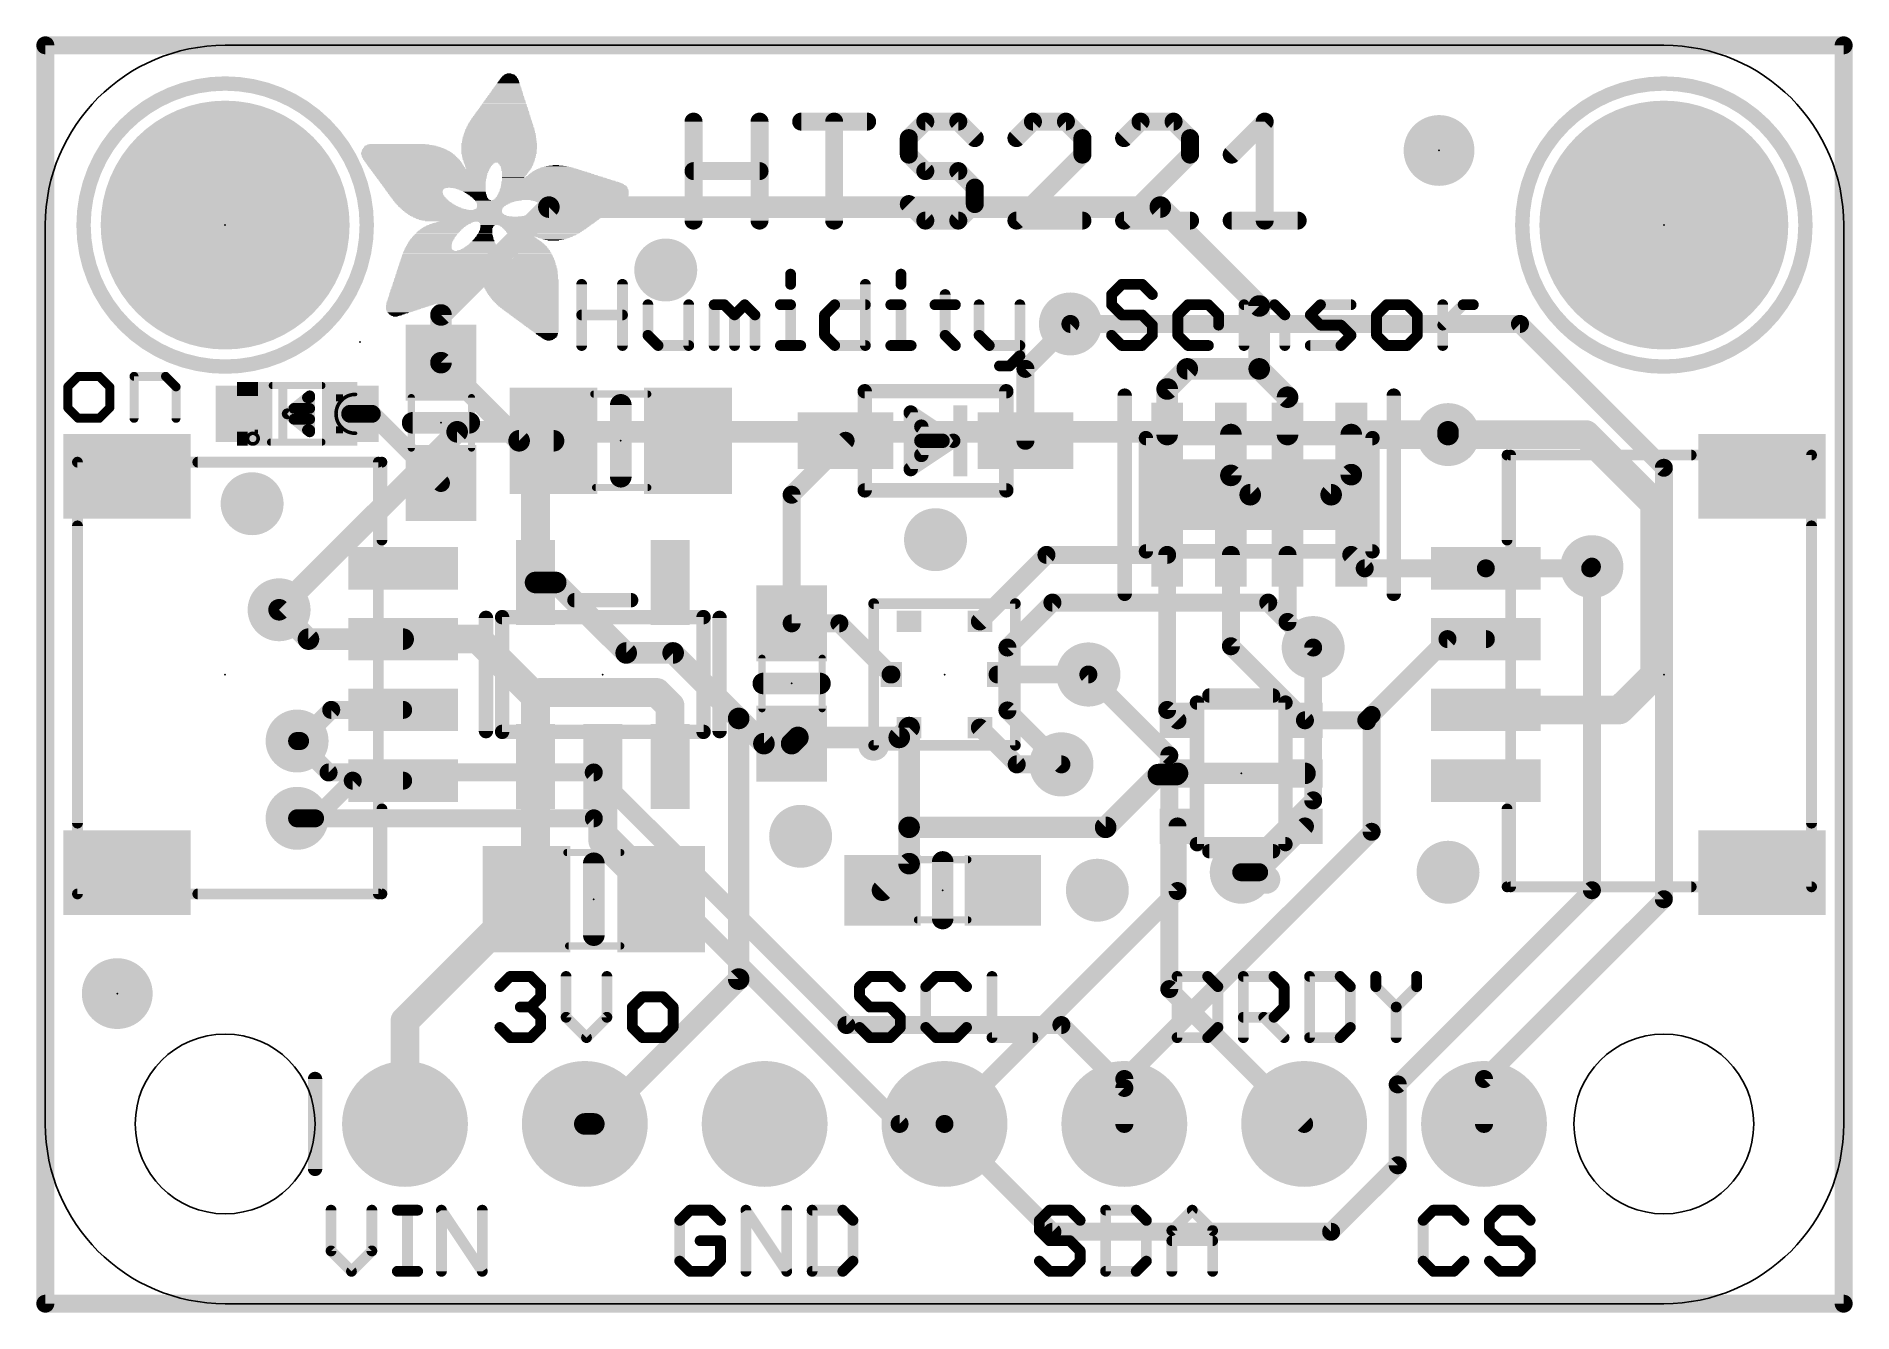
# Model space of a CAD drawing. Extents: x -0.1 to 25.5, y -0.1 to 17.9.
import ezdxf

# ---------------------------------------------------------------- set-up
doc = ezdxf.new("R2010")
doc.units = 0
for name, color, linetype in [('1', 12, 'CONTINUOUS'), ('16', 5, 'CONTINUOUS'), ('17', 110, 'CONTINUOUS'), ('18', 110, 'CONTINUOUS'), ('20', 53, 'CONTINUOUS'), ('21', 40, 'CONTINUOUS'), ('23', 40, 'CONTINUOUS'), ('51', 253, 'CONTINUOUS')]:
    doc.layers.add(name, color=color, linetype=linetype)

# ---------------------------------------------------------------- blocks, each defined once
blk = doc.blocks.new('RECT')
blk.add_solid([(-0.5, -0.5), (0.5, -0.5), (-0.5, 0.5), (0.5, 0.5)])
blk = doc.blocks.new('PIE')
at = {"const_width": 0.5}
blk.add_lwpolyline([(0, -0.25, 1), (0, 0.25, 1), (0, -0.25)], format="xyb", dxfattribs=at)
blk = doc.blocks.new('ROUNDP')
at = {"const_width": 0.5}
blk.add_lwpolyline([(0, -0.25, 1), (0, 0.25, 1), (0, -0.25)], format="xyb", dxfattribs=at)
blk = doc.blocks.new('ROUNDV')
at = {"const_width": 0.5}
blk.add_lwpolyline([(0, -0.25, 1), (0, 0.25, 1), (0, -0.25)], format="xyb", dxfattribs=at)

msp = doc.modelspace()

# ---------------------------------------------------------------- linework, layer by layer
at = {"layer": '1'}
for points, const_width in [([(0, 17.78), (25.4, 17.78)], 0.254), ([(0, 0), (0, 17.78)], 0.254), ([(25.4, 17.78), (25.4, 0)], 0.254), ([(5.588, 13.97), (7.112, 15.494)], 0.3048), ([(7.112, 15.494), (15.748, 15.494)], 0.3048), ([(15.748, 15.494), (17.145, 14.097)], 0.3048), ([(5.588, 13.296), (5.588, 13.97)], 0.3048), ([(17.145, 14.097), (17.145, 13.208)], 0.3048), ([(14.478, 13.843), (13.843, 13.208)], 0.254), ([(5.588, 13.296), (6.692, 12.192)], 0.3048), ([(16.129, 13.208), (15.845, 12.924)], 0.3048), ([(17.145, 13.208), (16.129, 13.208)], 0.3048), ([(17.545, 12.808), (17.145, 13.208)], 0.3048), ([(13.843, 13.208), (13.843, 12.192)], 0.254), ([(15.845, 12.924), (15.845, 12.28)], 0.3048), ([(17.545, 12.28), (17.545, 12.808)], 0.3048), ([(4.306, 12.573), (4.611, 12.573)], 0.254), ([(4.611, 12.573), (5.588, 11.596)], 0.254), ([(6.692, 12.192), (7.178, 12.192)], 0.3048), ([(6.924, 11.938), (7.178, 12.192)], 0.4064), ([(10.541, 11.43), (11.303, 12.192)], 0.254), ([(16.745, 12.28), (16.745, 11.703)], 0.3048), ([(18.445, 12.28), (19.812, 12.28)], 0.4064), ([(18.445, 11.714), (18.445, 12.28)], 0.3048), ([(19.812, 12.28), (21.756, 12.28)], 0.4064), ([(21.756, 12.28), (22.733, 11.303)], 0.4064), ([(6.924, 10.1901), (6.924, 11.938)], 0.4064), ([(16.745, 11.703), (17.018, 11.43)], 0.3048), ([(18.161, 11.43), (18.445, 11.714)], 0.3048), ([(10.541, 9.613), (10.541, 11.43)], 0.254), ([(17.018, 11.43), (18.161, 11.43)], 0.3048), ([(22.733, 11.303), (22.733, 8.89)], 0.4064), ([(13.2, 9.64), (14.14, 10.58)], 0.254), ([(14.14, 10.58), (15.845, 10.58)], 0.254), ([(15.845, 10.58), (15.845, 8.389)], 0.254), ([(16.745, 10.58), (16.745, 9.289)], 0.254), ([(17.545, 10.58), (17.545, 9.633)], 0.254), ([(18.635, 10.39), (18.445, 10.58)], 0.254), ([(21.82, 10.39), (21.844, 10.414)], 0.254), ([(6.924, 10.1901), (7.2089, 10.1901)], 0.3048), ([(7.2089, 10.1901), (8.2042, 9.1948)], 0.3048), ([(20.346, 10.39), (18.635, 10.39)], 0.254), ([(20.346, 10.39), (21.82, 10.39)], 0.254), ([(3.7164, 9.39), (3.302, 9.8044)], 0.3048), ([(17.545, 9.633), (17.907, 9.271)], 0.254), ([(5.054, 9.39), (3.7164, 9.39)], 0.3048), ([(5.054, 9.39), (6.109, 9.39)], 0.4064), ([(6.109, 9.39), (6.924, 8.575)], 0.4064), ([(11.215, 9.613), (10.541, 9.613)], 0.254), ([(11.938, 8.89), (11.215, 9.613)], 0.254), ([(19.804, 9.39), (18.7325, 8.3185)], 0.254), ([(20.346, 9.39), (19.804, 9.39)], 0.254), ([(8.2042, 9.1948), (8.8675, 9.1948)], 0.3048), ([(8.8675, 9.1948), (9.7931, 8.2691)], 0.3048), ([(16.745, 9.289), (17.791, 8.243)], 0.254), ([(11.95, 8.89), (11.938, 8.89)], 0.254), ([(13.45, 8.89), (14.732, 8.89)], 0.254), ([(22.733, 8.89), (22.233, 8.39)], 0.4064), ([(6.985, 8.636), (6.924, 8.575)], 0.4064), ([(6.924, 8.575), (6.924, 7.5899)], 0.4064), ([(8.636, 8.636), (6.985, 8.636)], 0.4064), ([(8.824, 8.448), (8.636, 8.636)], 0.4064), ([(4.038, 8.39), (3.5982, 7.9502)], 0.254), ([(5.054, 8.39), (4.038, 8.39)], 0.254), ([(8.824, 7.5899), (8.824, 8.448)], 0.4064), ([(15.845, 8.389), (15.991, 8.243)], 0.254), ([(22.233, 8.39), (20.346, 8.39)], 0.4064), ([(9.7931, 8.2691), (10.1493, 7.913)], 0.3048), ([(9.7931, 8.2691), (9.7931, 4.5861)], 0.3048), ([(12.2, 8.14), (12.061, 8.001)], 0.3048), ([(12.2, 8.14), (12.2, 6.731)], 0.3048), ([(13.2, 8.14), (13.72, 7.62)], 0.254), ([(18.657, 8.243), (17.791, 8.243)], 0.254), ([(18.7325, 8.3185), (18.657, 8.243)], 0.254), ([(18.669, 8.231), (18.657, 8.243)], 0.254), ([(18.7325, 8.3185), (18.7325, 6.6675)], 0.254), ([(3.5982, 7.9502), (3.556, 7.9502)], 0.254), ([(10.1493, 7.913), (10.541, 7.913)], 0.3048), ([(10.541, 7.913), (10.629, 8.001)], 0.3048), ([(12.061, 8.001), (10.629, 8.001)], 0.3048), ([(6.924, 7.5899), (6.924, 5.842)], 0.4064), ([(7.874, 7.5899), (7.874, 6.538)], 0.4064), ([(13.72, 7.62), (14.351, 7.62)], 0.254), ([(4.342, 7.39), (3.81, 6.858)], 0.254), ([(5.054, 7.39), (4.342, 7.39)], 0.254), ([(15.7207, 7.4756), (14.9761, 6.731)], 0.3048), ([(15.9736, 7.4756), (15.7207, 7.4756)], 0.3048), ([(15.991, 7.493), (15.9736, 7.4756)], 0.3048), ([(15.991, 7.493), (17.791, 7.493)], 0.3048), ([(3.81, 6.858), (3.556, 6.858)], 0.254), ([(7.874, 6.538), (8.697, 5.715)], 0.4064), ([(12.2, 6.731), (12.2, 6.2174)], 0.3048), ([(14.9761, 6.731), (12.2, 6.731)], 0.3048), ([(18.7325, 6.6675), (15.24, 3.175)], 0.254), ([(15.991, 6.743), (15.991, 5.831)], 0.254), ([(17.144, 6.096), (17.791, 6.743)], 0.254), ([(12.2, 6.2174), (11.8246, 5.842)], 0.3048), ([(16.891, 6.096), (17.144, 6.096)], 0.254), ([(5.08, 3.998), (6.797, 5.715)], 0.4064), ([(6.924, 5.842), (6.797, 5.715)], 0.4064), ([(15.991, 5.831), (12.7, 2.54)], 0.254), ([(9.7931, 4.5861), (7.747, 2.54)], 0.3048), ([(5.08, 2.54), (5.08, 3.998)], 0.4064), ([(15.24, 3.175), (15.24, 2.54)], 0.254), ([(7.747, 2.54), (7.62, 2.54)], 0.3048), ([(25.4, 0), (0, 0)], 0.254)]:
    msp.add_lwpolyline(points, dxfattribs=dict(at, const_width=const_width))
for points, const_width in [([(0, 17.8435, 1), (0, 17.7165)], 0.127), ([(0.0635, 17.78, 1), (-0.0635, 17.78)], 0.127), ([(25.4635, 17.78, 1), (25.3365, 17.78)], 0.127), ([(25.4, 17.7165, 1), (25.4, 17.8435)], 0.127), ([(7.112, 15.5702, 1), (7.112, 15.4178)], 0.1524), ([(7.1659, 15.4401, 1), (7.0581, 15.5479)], 0.1524), ([(15.8019, 15.5479, 1), (15.6941, 15.4401)], 0.1524), ([(15.748, 15.4178, 1), (15.748, 15.5702)], 0.1524), ([(5.6642, 13.97, 1), (5.5118, 13.97)], 0.1524), ([(17.2212, 14.097, 1), (17.0688, 14.097)], 0.1524), ([(17.0911, 14.0431, 1), (17.1989, 14.1509)], 0.1524), ([(5.5341, 14.0239, 1), (5.6419, 13.9161)], 0.1524), ([(14.5229, 13.7981, 1), (14.4331, 13.8879)], 0.127), ([(5.6419, 13.3499, 1), (5.5341, 13.2421)], 0.1524), ([(5.5118, 13.296, 1), (5.6642, 13.296)], 0.1524), ([(16.129, 13.2842, 1), (16.129, 13.1318)], 0.1524), ([(16.1829, 13.1541, 1), (16.0751, 13.2619)], 0.1524), ([(17.1989, 13.2619, 1), (17.0911, 13.1541)], 0.1524), ([(17.145, 13.1318, 1), (17.145, 13.2842)], 0.1524), ([(13.9065, 13.208, 1), (13.7795, 13.208)], 0.127), ([(13.7981, 13.2529, 1), (13.8879, 13.1631)], 0.127), ([(17.0688, 13.208, 1), (17.2212, 13.208)], 0.1524), ([(15.9212, 12.924, 1), (15.7688, 12.924)], 0.1524), ([(15.7911, 12.9779, 1), (15.8989, 12.8701)], 0.1524), ([(17.6212, 12.808, 1), (17.4688, 12.808)], 0.1524), ([(17.4911, 12.7541, 1), (17.5989, 12.8619)], 0.1524), ([(4.306, 12.6365, 1), (4.306, 12.5095)], 0.127), ([(4.6559, 12.6179, 1), (4.5661, 12.5281)], 0.127), ([(4.611, 12.5095, 1), (4.611, 12.6365)], 0.127), ([(6.692, 12.2682, 1), (6.692, 12.1158)], 0.1524), ([(6.6381, 12.1381, 1), (6.7459, 12.2459)], 0.1524), ([(7.2498, 12.1202, 1), (7.1062, 12.2638)], 0.2032), ([(7.178, 12.1158, 1), (7.178, 12.2682)], 0.1524), ([(11.3479, 12.1471, 1), (11.2581, 12.2369)], 0.127), ([(15.7688, 12.28, 1), (15.9212, 12.28)], 0.1524), ([(16.8212, 12.28, 1), (16.6688, 12.28)], 0.1524), ([(17.4688, 12.28, 1), (17.6212, 12.28)], 0.1524), ([(18.445, 12.3816, 1), (18.445, 12.1784)], 0.2032), ([(18.5212, 12.28, 1), (18.3688, 12.28)], 0.1524), ([(19.812, 12.3816, 1), (19.812, 12.1784)], 0.2032), ([(19.812, 12.1784, 1), (19.812, 12.3816)], 0.2032), ([(21.8278, 12.3518, 1), (21.6842, 12.2082)], 0.2032), ([(21.756, 12.1784, 1), (21.756, 12.3816)], 0.2032), ([(7.0256, 11.938, 1), (6.8224, 11.938)], 0.2032), ([(6.8522, 12.0098, 1), (6.9958, 11.8662)], 0.2032), ([(13.7795, 12.192, 1), (13.9065, 12.192)], 0.127), ([(16.7989, 11.7569, 1), (16.6911, 11.6491)], 0.1524), ([(18.4989, 11.6601, 1), (18.3911, 11.7679)], 0.1524), ([(5.5431, 11.5511, 1), (5.6329, 11.6409)], 0.127), ([(10.6045, 11.43, 1), (10.4775, 11.43)], 0.127), ([(16.6688, 11.703, 1), (16.8212, 11.703)], 0.1524), ([(17.018, 11.5062, 1), (17.018, 11.3538)], 0.1524), ([(16.9641, 11.3761, 1), (17.0719, 11.4839)], 0.1524), ([(18.1071, 11.4839, 1), (18.2149, 11.3761)], 0.1524), ([(18.161, 11.3538, 1), (18.161, 11.5062)], 0.1524), ([(18.3688, 11.714, 1), (18.5212, 11.714)], 0.1524), ([(10.4961, 11.4749, 1), (10.5859, 11.3851)], 0.127), ([(22.8346, 11.303, 1), (22.6314, 11.303)], 0.2032), ([(22.6612, 11.2312, 1), (22.8048, 11.3748)], 0.2032), ([(14.14, 10.6435, 1), (14.14, 10.5165)], 0.127), ([(14.1849, 10.5351, 1), (14.0951, 10.6249)], 0.127), ([(15.9085, 10.58, 1), (15.7815, 10.58)], 0.127), ([(15.845, 10.5165, 1), (15.845, 10.6435)], 0.127), ([(16.8085, 10.58, 1), (16.6815, 10.58)], 0.127), ([(17.6085, 10.58, 1), (17.4815, 10.58)], 0.127), ([(18.4899, 10.6249, 1), (18.4001, 10.5351)], 0.127), ([(21.8889, 10.3691, 1), (21.7991, 10.4589)], 0.127), ([(6.8224, 10.1901, 1), (7.0256, 10.1901)], 0.2032), ([(6.924, 10.2663, 1), (6.924, 10.1139)], 0.1524), ([(7.2628, 10.244, 1), (7.155, 10.1362)], 0.1524), ([(7.2089, 10.1139, 1), (7.2089, 10.2663)], 0.1524), ([(18.635, 10.4535, 1), (18.635, 10.3265)], 0.127), ([(18.5901, 10.3451, 1), (18.6799, 10.4349)], 0.127), ([(20.346, 10.4535, 1), (20.346, 10.3265)], 0.127), ([(20.346, 10.3265, 1), (20.346, 10.4535)], 0.127), ([(21.7751, 10.4349, 1), (21.8649, 10.3451)], 0.127), ([(21.82, 10.3265, 1), (21.82, 10.4535)], 0.127), ([(3.3559, 9.8583, 1), (3.2481, 9.7505)], 0.1524), ([(17.5899, 9.6779, 1), (17.5001, 9.5881)], 0.127), ([(3.7164, 9.4662, 1), (3.7164, 9.3138)], 0.1524), ([(3.6625, 9.3361, 1), (3.7703, 9.4439)], 0.1524), ([(5.054, 9.4916, 1), (5.054, 9.2884)], 0.2032), ([(5.054, 9.3138, 1), (5.054, 9.4662)], 0.1524), ([(6.1808, 9.4618, 1), (6.0372, 9.3182)], 0.2032), ([(6.109, 9.2884, 1), (6.109, 9.4916)], 0.2032), ([(10.541, 9.6765, 1), (10.541, 9.5495)], 0.127), ([(10.4775, 9.613, 1), (10.6045, 9.613)], 0.127), ([(11.2599, 9.6579, 1), (11.1701, 9.5681)], 0.127), ([(11.215, 9.5495, 1), (11.215, 9.6765)], 0.127), ([(13.1551, 9.6849, 1), (13.2449, 9.5951)], 0.127), ([(17.4815, 9.633, 1), (17.6085, 9.633)], 0.127), ([(19.804, 9.4535, 1), (19.804, 9.3265)], 0.127), ([(19.8489, 9.3451, 1), (19.7591, 9.4349)], 0.127), ([(20.346, 9.3265, 1), (20.346, 9.4535)], 0.127), ([(8.2042, 9.271, 1), (8.2042, 9.1186)], 0.1524), ([(8.1503, 9.1409, 1), (8.2581, 9.2487)], 0.1524), ([(8.9214, 9.2487, 1), (8.8136, 9.1409)], 0.1524), ([(8.8675, 9.1186, 1), (8.8675, 9.271)], 0.1524), ([(16.7899, 9.3339, 1), (16.7001, 9.2441)], 0.127), ([(16.6815, 9.289, 1), (16.8085, 9.289)], 0.127), ([(17.8621, 9.2261, 1), (17.9519, 9.3159)], 0.127), ([(11.938, 8.9535, 1), (11.938, 8.8265)], 0.127), ([(11.8931, 8.8451, 1), (11.9829, 8.9349)], 0.127), ([(11.95, 8.8265, 1), (11.95, 8.9535)], 0.127), ([(13.45, 8.9535, 1), (13.45, 8.8265)], 0.127), ([(14.732, 8.8265, 1), (14.732, 8.9535)], 0.127), ([(22.6314, 8.89, 1), (22.8346, 8.89)], 0.2032), ([(22.8048, 8.8182, 1), (22.6612, 8.9618)], 0.2032), ([(7.0256, 8.575, 1), (6.8224, 8.575)], 0.2032), ([(6.8522, 8.6468, 1), (6.9958, 8.5032)], 0.2032), ([(6.8522, 8.5032, 1), (6.9958, 8.6468)], 0.2032), ([(6.985, 8.7376, 1), (6.985, 8.5344)], 0.2032), ([(7.0568, 8.5642, 1), (6.9132, 8.7078)], 0.2032), ([(8.7078, 8.7078, 1), (8.5642, 8.5642)], 0.2032), ([(8.636, 8.5344, 1), (8.636, 8.7376)], 0.2032), ([(4.038, 8.4535, 1), (4.038, 8.3265)], 0.127), ([(4.0829, 8.3451, 1), (3.9931, 8.4349)], 0.127), ([(5.054, 8.3265, 1), (5.054, 8.4535)], 0.127), ([(8.9256, 8.448, 1), (8.7224, 8.448)], 0.2032), ([(8.7522, 8.3762, 1), (8.8958, 8.5198)], 0.2032), ([(15.8899, 8.4339, 1), (15.8001, 8.3441)], 0.127), ([(20.346, 8.4916, 1), (20.346, 8.2884)], 0.2032), ([(22.1612, 8.4618, 1), (22.3048, 8.3182)], 0.2032), ([(22.233, 8.2884, 1), (22.233, 8.4916)], 0.2032), ([(9.8693, 8.2691, 1), (9.7169, 8.2691)], 0.1524), ([(9.847, 8.323, 1), (9.7393, 8.2153)], 0.1524), ([(9.7393, 8.2153, 1), (9.847, 8.323)], 0.1524), ([(12.2762, 8.14, 1), (12.1238, 8.14)], 0.1524), ([(12.2539, 8.0861, 1), (12.1461, 8.1939)], 0.1524), ([(13.2449, 8.1849, 1), (13.1551, 8.0951)], 0.127), ([(15.7815, 8.389, 1), (15.9085, 8.389)], 0.127), ([(15.9461, 8.1981, 1), (16.0359, 8.2879)], 0.127), ([(17.791, 8.3065, 1), (17.791, 8.1795)], 0.127), ([(17.7461, 8.1981, 1), (17.8359, 8.2879)], 0.127), ([(18.7019, 8.2879, 1), (18.6121, 8.1981)], 0.127), ([(18.6121, 8.2879, 1), (18.7019, 8.1981)], 0.127), ([(18.6241, 8.1861, 1), (18.7139, 8.2759)], 0.127), ([(18.657, 8.1795, 1), (18.657, 8.3065)], 0.127), ([(18.796, 8.3185, 1), (18.669, 8.3185)], 0.127), ([(18.6876, 8.3634, 1), (18.7774, 8.2736)], 0.127), ([(18.7774, 8.2736, 1), (18.6876, 8.3634)], 0.127), ([(3.556, 8.0137, 1), (3.556, 7.8867)], 0.127), ([(3.5533, 7.9951, 1), (3.6431, 7.9053)], 0.127), ([(3.5982, 7.8867, 1), (3.5982, 8.0137)], 0.127), ([(10.1493, 7.9892, 1), (10.1493, 7.8368)], 0.1524), ([(10.0954, 7.8591, 1), (10.2032, 7.9669)], 0.1524), ([(10.4871, 7.9669, 1), (10.5949, 7.8591)], 0.1524), ([(10.541, 7.8368, 1), (10.541, 7.9892)], 0.1524), ([(10.629, 8.0772, 1), (10.629, 7.9248)], 0.1524), ([(10.6829, 7.9471, 1), (10.5751, 8.0549)], 0.1524), ([(12.0071, 8.0549, 1), (12.1149, 7.9471)], 0.1524), ([(12.061, 7.9248, 1), (12.061, 8.0772)], 0.1524), ([(7.0256, 7.5899, 1), (6.8224, 7.5899)], 0.2032), ([(7.9756, 7.5899, 1), (7.7724, 7.5899)], 0.2032), ([(13.72, 7.6835, 1), (13.72, 7.5565)], 0.127), ([(13.6751, 7.5751, 1), (13.7649, 7.6649)], 0.127), ([(14.351, 7.5565, 1), (14.351, 7.6835)], 0.127), ([(4.342, 7.4535, 1), (4.342, 7.3265)], 0.127), ([(4.3869, 7.3451, 1), (4.2971, 7.4349)], 0.127), ([(5.054, 7.3265, 1), (5.054, 7.4535)], 0.127), ([(6.8224, 7.5899, 1), (7.0256, 7.5899)], 0.2032), ([(8.7224, 7.5899, 1), (8.9256, 7.5899)], 0.2032), ([(15.7207, 7.5518, 1), (15.7207, 7.3994)], 0.1524), ([(15.7746, 7.4217, 1), (15.6668, 7.5295)], 0.1524), ([(15.9197, 7.5295, 1), (16.0275, 7.4217)], 0.1524), ([(15.991, 7.5692, 1), (15.991, 7.4168)], 0.1524), ([(16.0449, 7.4391, 1), (15.9371, 7.5469)], 0.1524), ([(15.9736, 7.3994, 1), (15.9736, 7.5518)], 0.1524), ([(17.791, 7.4168, 1), (17.791, 7.5692)], 0.1524), ([(3.556, 6.9215, 1), (3.556, 6.7945)], 0.127), ([(3.7651, 6.9029, 1), (3.8549, 6.8131)], 0.127), ([(3.81, 6.7945, 1), (3.81, 6.9215)], 0.127), ([(7.9458, 6.6098, 1), (7.8022, 6.4662)], 0.2032), ([(12.2762, 6.731, 1), (12.1238, 6.731)], 0.1524), ([(12.2, 6.8072, 1), (12.2, 6.6548)], 0.1524), ([(12.1238, 6.731, 1), (12.2762, 6.731)], 0.1524), ([(14.9222, 6.7849, 1), (15.03, 6.6771)], 0.1524), ([(14.9761, 6.6548, 1), (14.9761, 6.8072)], 0.1524), ([(16.0545, 6.743, 1), (15.9275, 6.743)], 0.127), ([(17.8359, 6.6981, 1), (17.7461, 6.7879)], 0.127), ([(18.669, 6.6675, 1), (18.796, 6.6675)], 0.127), ([(18.7774, 6.6226, 1), (18.6876, 6.7124)], 0.127), ([(7.7724, 6.538, 1), (7.9756, 6.538)], 0.2032), ([(12.1238, 6.2174, 1), (12.2762, 6.2174)], 0.1524), ([(12.2539, 6.1635, 1), (12.1461, 6.2713)], 0.1524), ([(16.891, 6.1595, 1), (16.891, 6.0325)], 0.127), ([(17.0991, 6.1409, 1), (17.1889, 6.0511)], 0.127), ([(17.144, 6.0325, 1), (17.144, 6.1595)], 0.127), ([(6.8688, 5.6432, 1), (6.7252, 5.7868)], 0.2032), ([(6.8224, 5.842, 1), (7.0256, 5.842)], 0.2032), ([(6.9958, 5.7702, 1), (6.8522, 5.9138)], 0.2032), ([(11.7707, 5.8959, 1), (11.8785, 5.7881)], 0.1524), ([(16.0359, 5.7861, 1), (15.9461, 5.8759)], 0.127), ([(6.7252, 5.7868, 1), (6.8688, 5.6432)], 0.2032), ([(8.6252, 5.6432, 1), (8.7688, 5.7868)], 0.2032), ([(15.9275, 5.831, 1), (16.0545, 5.831)], 0.127), ([(9.7169, 4.5861, 1), (9.8693, 4.5861)], 0.1524), ([(9.847, 4.5323, 1), (9.7393, 4.64)], 0.1524), ([(5.1816, 3.998, 1), (4.9784, 3.998)], 0.2032), ([(5.0082, 4.0698, 1), (5.1518, 3.9262)], 0.2032), ([(15.3035, 3.175, 1), (15.1765, 3.175)], 0.127), ([(15.1951, 3.2199, 1), (15.2849, 3.1301)], 0.127), ([(4.9784, 2.54, 1), (5.1816, 2.54)], 0.2032), ([(7.62, 2.6162, 1), (7.62, 2.4638)], 0.1524), ([(7.6931, 2.5939, 1), (7.8009, 2.4861)], 0.1524), ([(7.747, 2.4638, 1), (7.747, 2.6162)], 0.1524), ([(12.6551, 2.5849, 1), (12.7449, 2.4951)], 0.127), ([(15.1765, 2.54, 1), (15.3035, 2.54)], 0.127), ([(0, 0.0635, 1), (0, -0.0635)], 0.127), ([(-0.0635, 0, 1), (0.0635, 0)], 0.127), ([(25.3365, 0, 1), (25.4635, 0)], 0.127), ([(25.4, -0.0635, 1), (25.4, 0.0635)], 0.127)]:
    msp.add_lwpolyline(points, format="xyb", dxfattribs=dict(at, const_width=const_width))
at = {"layer": '16'}
for points, const_width in [([(0, 17.78), (25.4, 17.78)], 0.254), ([(0, 0), (0, 17.78)], 0.254), ([(25.4, 17.78), (25.4, 0)], 0.254), ([(14.478, 13.843), (20.828, 13.843)], 0.254), ([(20.828, 13.843), (22.86, 11.811)], 0.254), ([(3.302, 9.8044), (5.8166, 12.319)], 0.3048), ([(5.8166, 12.319), (19.812, 12.319)], 0.3048), ([(19.812, 12.319), (19.812, 12.28)], 0.3048), ([(22.86, 11.811), (22.86, 5.715)], 0.254), ([(21.844, 10.414), (21.844, 5.842)], 0.254), ([(13.589, 9.271), (14.224, 9.906)], 0.254), ([(14.224, 9.906), (17.272, 9.906)], 0.254), ([(17.272, 9.906), (17.907, 9.271)], 0.254), ([(13.589, 8.382), (13.589, 9.271)], 0.254), ([(17.907, 9.271), (17.907, 7.112)], 0.254), ([(14.732, 8.89), (15.875, 7.747)], 0.254), ([(14.351, 7.62), (13.589, 8.382)], 0.254), ([(3.556, 7.9502), (4.0005, 7.5057)], 0.254), ([(15.875, 7.747), (15.875, 4.445)], 0.254), ([(7.7459, 7.5057), (4.0005, 7.5057)], 0.254), ([(7.7459, 7.5057), (11.3146, 3.937)], 0.254), ([(17.907, 7.112), (16.891, 6.096)], 0.254), ([(3.556, 6.858), (7.747, 6.858)], 0.254), ([(12.065, 2.54), (7.747, 6.858)], 0.254), ([(19.1008, 3.0988), (21.844, 5.842)], 0.254), ([(22.86, 5.715), (20.32, 3.175)], 0.254), ([(15.875, 4.445), (17.78, 2.54)], 0.254), ([(11.3146, 3.937), (14.351, 3.937)], 0.254), ([(14.351, 3.937), (15.24, 3.048)], 0.254), ([(15.24, 3.048), (15.24, 2.54)], 0.254), ([(19.1008, 1.9558), (19.1008, 3.0988)], 0.254), ([(20.32, 3.175), (20.32, 2.54)], 0.254), ([(12.065, 2.54), (12.7, 2.54)], 0.254), ([(12.7, 2.54), (14.224, 1.016)], 0.254), ([(18.161, 1.016), (19.1008, 1.9558)], 0.254), ([(14.224, 1.016), (18.161, 1.016)], 0.254), ([(25.4, 0), (0, 0)], 0.254)]:
    msp.add_lwpolyline(points, dxfattribs=dict(at, const_width=const_width))
for points, const_width in [([(0, 17.8435, 1), (0, 17.7165)], 0.127), ([(0.0635, 17.78, 1), (-0.0635, 17.78)], 0.127), ([(25.4635, 17.78, 1), (25.3365, 17.78)], 0.127), ([(25.4, 17.7165, 1), (25.4, 17.8435)], 0.127), ([(14.478, 13.9065, 1), (14.478, 13.7795)], 0.127), ([(20.8729, 13.8879, 1), (20.7831, 13.7981)], 0.127), ([(20.828, 13.7795, 1), (20.828, 13.9065)], 0.127), ([(5.8166, 12.3952, 1), (5.8166, 12.2428)], 0.1524), ([(5.8705, 12.2651, 1), (5.7627, 12.3729)], 0.1524), ([(19.8882, 12.319, 1), (19.7358, 12.319)], 0.1524), ([(19.7358, 12.28, 1), (19.8882, 12.28)], 0.1524), ([(19.812, 12.2428, 1), (19.812, 12.3952)], 0.1524), ([(22.9235, 11.811, 1), (22.7965, 11.811)], 0.127), ([(22.8151, 11.7661, 1), (22.9049, 11.8559)], 0.127), ([(21.9075, 10.414, 1), (21.7805, 10.414)], 0.127), ([(14.224, 9.9695, 1), (14.224, 9.8425)], 0.127), ([(14.2689, 9.8611, 1), (14.1791, 9.9509)], 0.127), ([(17.3169, 9.9509, 1), (17.2271, 9.8611)], 0.127), ([(17.272, 9.8425, 1), (17.272, 9.9695)], 0.127), ([(3.2481, 9.8583, 1), (3.3559, 9.7505)], 0.1524), ([(13.6525, 9.271, 1), (13.5255, 9.271)], 0.127), ([(13.5441, 9.3159, 1), (13.6339, 9.2261)], 0.127), ([(17.9705, 9.271, 1), (17.8435, 9.271)], 0.127), ([(17.8621, 9.2261, 1), (17.9519, 9.3159)], 0.127), ([(14.7769, 8.9349, 1), (14.6871, 8.8451)], 0.127), ([(13.6339, 8.4269, 1), (13.5441, 8.3371)], 0.127), ([(13.5255, 8.382, 1), (13.6525, 8.382)], 0.127), ([(3.6009, 7.9951, 1), (3.5111, 7.9053)], 0.127), ([(14.3061, 7.5751, 1), (14.3959, 7.6649)], 0.127), ([(15.9385, 7.747, 1), (15.8115, 7.747)], 0.127), ([(15.8301, 7.7021, 1), (15.9199, 7.7919)], 0.127), ([(4.0005, 7.5692, 1), (4.0005, 7.4422)], 0.127), ([(3.9556, 7.4608, 1), (4.0454, 7.5506)], 0.127), ([(7.7908, 7.5506, 1), (7.701, 7.4608)], 0.127), ([(7.7459, 7.4422, 1), (7.7459, 7.5692)], 0.127), ([(17.9519, 7.0671, 1), (17.8621, 7.1569)], 0.127), ([(3.556, 6.9215, 1), (3.556, 6.7945)], 0.127), ([(7.7919, 6.9029, 1), (7.7021, 6.8131)], 0.127), ([(7.747, 6.7945, 1), (7.747, 6.9215)], 0.127), ([(17.8435, 7.112, 1), (17.9705, 7.112)], 0.127), ([(16.8461, 6.1409, 1), (16.9359, 6.0511)], 0.127), ([(21.7805, 5.842, 1), (21.9075, 5.842)], 0.127), ([(21.8889, 5.7971, 1), (21.7991, 5.8869)], 0.127), ([(22.7965, 5.715, 1), (22.9235, 5.715)], 0.127), ([(22.9049, 5.6701, 1), (22.8151, 5.7599)], 0.127), ([(15.9199, 4.4899, 1), (15.8301, 4.4001)], 0.127), ([(15.8115, 4.445, 1), (15.9385, 4.445)], 0.127), ([(11.3146, 4.0005, 1), (11.3146, 3.8735)], 0.127), ([(11.2697, 3.8921, 1), (11.3595, 3.9819)], 0.127), ([(14.3959, 3.9819, 1), (14.3061, 3.8921)], 0.127), ([(14.351, 3.8735, 1), (14.351, 4.0005)], 0.127), ([(15.3035, 3.048, 1), (15.1765, 3.048)], 0.127), ([(15.1951, 3.0031, 1), (15.2849, 3.0929)], 0.127), ([(19.1643, 3.0988, 1), (19.0373, 3.0988)], 0.127), ([(19.0559, 3.1437, 1), (19.1457, 3.0539)], 0.127), ([(20.3835, 3.175, 1), (20.2565, 3.175)], 0.127), ([(20.2751, 3.2199, 1), (20.3649, 3.1301)], 0.127), ([(12.065, 2.6035, 1), (12.065, 2.4765)], 0.127), ([(12.0201, 2.4951, 1), (12.1099, 2.5849)], 0.127), ([(12.7449, 2.5849, 1), (12.6551, 2.4951)], 0.127), ([(12.7, 2.4765, 1), (12.7, 2.6035)], 0.127), ([(15.1765, 2.54, 1), (15.3035, 2.54)], 0.127), ([(17.7351, 2.4951, 1), (17.8249, 2.5849)], 0.127), ([(20.2565, 2.54, 1), (20.3835, 2.54)], 0.127), ([(19.1457, 1.9109, 1), (19.0559, 2.0007)], 0.127), ([(19.0373, 1.9558, 1), (19.1643, 1.9558)], 0.127), ([(14.224, 1.0795, 1), (14.224, 0.9525)], 0.127), ([(14.1791, 0.9711, 1), (14.2689, 1.0609)], 0.127), ([(18.1161, 1.0609, 1), (18.2059, 0.9711)], 0.127), ([(18.161, 0.9525, 1), (18.161, 1.0795)], 0.127), ([(0, 0.0635, 1), (0, -0.0635)], 0.127), ([(-0.0635, 0, 1), (0.0635, 0)], 0.127), ([(25.3365, 0, 1), (25.4635, 0)], 0.127), ([(25.4, -0.0635, 1), (25.4, 0.0635)], 0.127)]:
    msp.add_lwpolyline(points, format="xyb", dxfattribs=dict(at, const_width=const_width))
at = {"layer": '20'}
for p, q in [((22.86, 17.78), (2.54, 17.78)), ((0, 15.24), (0, 2.54)), ((25.4, 2.54), (25.4, 15.24)), ((2.54, 0), (22.86, 0))]:
    msp.add_line(p, q, dxfattribs=at)
for centre in [(2.54, 2.54), (22.86, 2.54)]:
    msp.add_circle(centre, 1.27, dxfattribs=at)
for centre, start, end in [((2.54, 15.24), 90, 180), ((22.86, 15.24), 0, 90), ((2.54, 2.54), 180, 270), ((22.86, 2.54), 270, 0)]:
    msp.add_arc(centre, 2.54, start, end, dxfattribs=at)
at = {"layer": '21'}
for points, const_width in [([(2.54, 13.24, 1), (2.54, 17.24, 1), (2.54, 13.24)], 0.2032), ([(22.86, 13.24, 1), (22.86, 17.24, 1), (22.86, 13.24)], 0.2032), ([(9.2188, 16.7017, 1), (9.0918, 16.7017)], 0.127), ([(10.151, 16.7017, 1), (10.024, 16.7017)], 0.127), ([(10.6756, 16.7652, 1), (10.6756, 16.6382)], 0.127), ([(11.2051, 16.7017, 1), (11.0781, 16.7017)], 0.127), ([(11.6077, 16.6382, 1), (11.6077, 16.7652)], 0.127), ([(12.4288, 16.7652, 1), (12.4288, 16.6382)], 0.127), ([(12.4737, 16.6568, 1), (12.3839, 16.7466)], 0.127), ([(12.9398, 16.7466, 1), (12.85, 16.6568)], 0.127), ([(12.8949, 16.6382, 1), (12.8949, 16.7652)], 0.127), ([(13.949, 16.7652, 1), (13.949, 16.6382)], 0.127), ([(13.9939, 16.6568, 1), (13.9041, 16.7466)], 0.127), ([(14.46, 16.7466, 1), (14.3702, 16.6568)], 0.127), ([(14.4151, 16.6382, 1), (14.4151, 16.7652)], 0.127), ([(15.4693, 16.7652, 1), (15.4693, 16.6382)], 0.127), ([(15.5142, 16.6568, 1), (15.4243, 16.7466)], 0.127), ([(15.9802, 16.7466, 1), (15.8904, 16.6568)], 0.127), ([(15.9353, 16.6382, 1), (15.9353, 16.7652)], 0.127), ([(17.286, 16.7017, 1), (17.159, 16.7017)], 0.127), ([(17.2674, 16.6568, 1), (17.1776, 16.7466)], 0.127), ([(12.2593, 16.4687, 1), (12.1323, 16.4687)], 0.127), ([(12.1509, 16.5136, 1), (12.2407, 16.4238)], 0.127), ([(13.083, 16.4238, 1), (13.1728, 16.5136)], 0.127), ([(13.6711, 16.5136, 1), (13.7609, 16.4238)], 0.127), ([(14.7116, 16.4687, 1), (14.5846, 16.4687)], 0.127), ([(14.6032, 16.4238, 1), (14.693, 16.5136)], 0.127), ([(15.1913, 16.5136, 1), (15.2811, 16.4238)], 0.127), ([(16.2318, 16.4687, 1), (16.1048, 16.4687)], 0.127), ([(16.1234, 16.4238, 1), (16.2132, 16.5136)], 0.127), ([(12.2407, 16.2805, 1), (12.1509, 16.1907)], 0.127), ([(12.1323, 16.2356, 1), (12.2593, 16.2356)], 0.127), ([(14.5846, 16.2356, 1), (14.7116, 16.2356)], 0.127), ([(14.693, 16.1907, 1), (14.6032, 16.2805)], 0.127), ([(16.1048, 16.2356, 1), (16.2318, 16.2356)], 0.127), ([(16.2132, 16.1907, 1), (16.1234, 16.2805)], 0.127), ([(16.7115, 16.2805, 1), (16.8013, 16.1907)], 0.127), ([(9.1553, 16.0661, 1), (9.1553, 15.9391)], 0.127), ([(10.0875, 15.9391, 1), (10.0875, 16.0661)], 0.127), ([(12.4288, 16.0661, 1), (12.4288, 15.9391)], 0.127), ([(12.3839, 15.9577, 1), (12.4737, 16.0475)], 0.127), ([(12.9398, 16.0475, 1), (12.85, 15.9577)], 0.127), ([(12.8949, 15.9391, 1), (12.8949, 16.0661)], 0.127), ([(12.2407, 15.5814, 1), (12.1509, 15.4916)], 0.127), ([(13.1914, 15.7696, 1), (13.0644, 15.7696)], 0.127), ([(13.083, 15.7247, 1), (13.1728, 15.8145)], 0.127), ([(13.1728, 15.4916, 1), (13.083, 15.5814)], 0.127), ([(12.4288, 15.367, 1), (12.4288, 15.24)], 0.127), ([(12.3839, 15.2586, 1), (12.4737, 15.3484)], 0.127), ([(12.85, 15.3484, 1), (12.9398, 15.2586)], 0.127), ([(12.8949, 15.24, 1), (12.8949, 15.367)], 0.127), ([(13.0644, 15.5365, 1), (13.1914, 15.5365)], 0.127), ([(13.716, 15.367, 1), (13.716, 15.24)], 0.127), ([(13.6711, 15.3484, 1), (13.7609, 15.2586)], 0.127), ([(14.6481, 15.24, 1), (14.6481, 15.367)], 0.127), ([(15.2362, 15.367, 1), (15.2362, 15.24)], 0.127), ([(15.1913, 15.3484, 1), (15.2811, 15.2586)], 0.127), ([(16.1683, 15.24, 1), (16.1683, 15.367)], 0.127), ([(16.7564, 15.367, 1), (16.7564, 15.24)], 0.127), ([(17.6886, 15.24, 1), (17.6886, 15.367)], 0.127), ([(9.0918, 15.3035, 1), (9.2188, 15.3035)], 0.127), ([(10.024, 15.3035, 1), (10.151, 15.3035)], 0.127), ([(11.0781, 15.3035, 1), (11.2051, 15.3035)], 0.127), ([(17.159, 15.3035, 1), (17.286, 15.3035)], 0.127), ([(10.5642, 14.5466, 1), (10.488, 14.5466)], 0.0762), ([(12.1234, 14.5466, 1), (12.0472, 14.5466)], 0.0762), ([(7.6136, 14.4025, 1), (7.5374, 14.4025)], 0.0762), ([(8.1898, 14.4025, 1), (8.1136, 14.4025)], 0.0762), ([(10.488, 14.4025, 1), (10.5642, 14.4025)], 0.0762), ([(11.6201, 14.4025, 1), (11.5439, 14.4025)], 0.0762), ([(12.0472, 14.4025, 1), (12.1234, 14.4025)], 0.0762), ([(15.2037, 14.4406, 1), (15.2037, 14.3644)], 0.0762), ([(15.2307, 14.3756, 1), (15.1768, 14.4295)], 0.0762), ([(15.5188, 14.4295, 1), (15.4649, 14.3756)], 0.0762), ([(15.4918, 14.3644, 1), (15.4918, 14.4406)], 0.0762), ([(8.5491, 14.1144, 1), (8.4729, 14.1144)], 0.0762), ([(9.1254, 14.1144, 1), (9.0492, 14.1144)], 0.0762), ([(9.4847, 14.1144, 1), (9.4085, 14.1144)], 0.0762), ([(9.4466, 14.1525, 1), (9.4466, 14.0763)], 0.0762), ([(9.6176, 14.1414, 1), (9.5637, 14.0875)], 0.0762), ([(9.5906, 14.0763, 1), (9.5906, 14.1525)], 0.0762), ([(9.9057, 14.1414, 1), (9.8518, 14.0875)], 0.0762), ([(9.9057, 14.0875, 1), (9.8518, 14.1414)], 0.0762), ([(10.3821, 14.1525, 1), (10.3821, 14.0763)], 0.0762), ([(10.5642, 14.1144, 1), (10.488, 14.1144)], 0.0762), ([(10.5261, 14.0763, 1), (10.5261, 14.1525)], 0.0762), ([(11.1498, 14.1525, 1), (11.1498, 14.0763)], 0.0762), ([(11.1768, 14.0875, 1), (11.1229, 14.1414)], 0.0762), ([(11.582, 14.0763, 1), (11.582, 14.1525)], 0.0762), ([(11.9413, 14.1525, 1), (11.9413, 14.0763)], 0.0762), ([(12.1234, 14.1144, 1), (12.0472, 14.1144)], 0.0762), ([(12.0853, 14.0763, 1), (12.0853, 14.1525)], 0.0762), ([(12.565, 14.1525, 1), (12.565, 14.0763)], 0.0762), ([(12.7471, 14.2585, 1), (12.6709, 14.2585)], 0.0762), ([(12.8531, 14.0763, 1), (12.8531, 14.1525)], 0.0762), ([(13.2267, 14.1144, 1), (13.1505, 14.1144)], 0.0762), ([(13.803, 14.1144, 1), (13.7268, 14.1144)], 0.0762), ([(15.0327, 14.2854, 1), (15.0866, 14.2315)], 0.0762), ([(15.0866, 14.1414, 1), (15.0327, 14.0875)], 0.0762), ([(15.0978, 14.2585, 1), (15.0216, 14.2585)], 0.0762), ([(15.0216, 14.1144, 1), (15.0978, 14.1144)], 0.0762), ([(15.609, 14.2315, 1), (15.6628, 14.2854)], 0.0762), ([(16.1392, 14.1525, 1), (16.1392, 14.0763)], 0.0762), ([(16.1662, 14.0875, 1), (16.1123, 14.1414)], 0.0762), ([(16.4543, 14.1414, 1), (16.4004, 14.0875)], 0.0762), ([(16.4274, 14.0763, 1), (16.4274, 14.1525)], 0.0762), ([(16.9688, 14.1144, 1), (16.8926, 14.1144)], 0.0762), ([(16.9307, 14.1525, 1), (16.9307, 14.0763)], 0.0762), ([(17.3898, 14.1414, 1), (17.3359, 14.0875)], 0.0762), ([(17.3629, 14.0763, 1), (17.3629, 14.1525)], 0.0762), ([(18.0103, 14.1525, 1), (18.0103, 14.0763)], 0.0762), ([(18.0372, 14.0875, 1), (17.9833, 14.1414)], 0.0762), ([(18.4425, 14.0763, 1), (18.4425, 14.1525)], 0.0762), ([(18.9458, 14.1525, 1), (18.9458, 14.0763)], 0.0762), ([(18.9727, 14.0875, 1), (18.9189, 14.1414)], 0.0762), ([(19.2609, 14.1414, 1), (19.207, 14.0875)], 0.0762), ([(19.2339, 14.0763, 1), (19.2339, 14.1525)], 0.0762), ([(19.7754, 14.1144, 1), (19.6992, 14.1144)], 0.0762), ([(20.0254, 14.1525, 1), (20.0254, 14.0763)], 0.0762), ([(20.0523, 14.0875, 1), (19.9984, 14.1414)], 0.0762), ([(20.1694, 14.0763, 1), (20.1694, 14.1525)], 0.0762), ([(7.5755, 14.0085, 1), (7.5755, 13.9323)], 0.0762), ([(8.1517, 13.9323, 1), (8.1517, 14.0085)], 0.0762), ([(9.7077, 13.9973, 1), (9.7616, 13.9434)], 0.0762), ([(9.7728, 13.9704, 1), (9.6966, 13.9704)], 0.0762), ([(9.7077, 13.9434, 1), (9.7616, 13.9973)], 0.0762), ([(10.0609, 13.9704, 1), (9.9847, 13.9704)], 0.0762), ([(9.9958, 13.9434, 1), (10.0497, 13.9973)], 0.0762), ([(10.9788, 13.9973, 1), (11.0327, 13.9434)], 0.0762), ([(11.0439, 13.9704, 1), (10.9677, 13.9704)], 0.0762), ([(15.2037, 14.0085, 1), (15.2037, 13.9323)], 0.0762), ([(15.1768, 13.9434, 1), (15.2307, 13.9973)], 0.0762), ([(15.5188, 13.9973, 1), (15.4649, 13.9434)], 0.0762), ([(15.4918, 13.9323, 1), (15.4918, 14.0085)], 0.0762), ([(15.674, 13.8263, 1), (15.5978, 13.8263)], 0.0762), ([(15.609, 13.7994, 1), (15.6628, 13.8533)], 0.0762), ([(15.9682, 13.9973, 1), (16.0221, 13.9434)], 0.0762), ([(16.0333, 13.9704, 1), (15.9571, 13.9704)], 0.0762), ([(15.9952, 13.8644, 1), (15.9952, 13.7882)], 0.0762), ([(16.6095, 13.9704, 1), (16.5333, 13.9704)], 0.0762), ([(16.5333, 13.8263, 1), (16.6095, 13.8263)], 0.0762), ([(16.5445, 13.9434, 1), (16.5984, 13.9973)], 0.0762), ([(16.5714, 13.7882, 1), (16.5714, 13.8644)], 0.0762), ([(17.545, 13.9704, 1), (17.4688, 13.9704)], 0.0762), ([(17.48, 13.9434, 1), (17.5339, 13.9973)], 0.0762), ([(17.8932, 13.9973, 1), (17.8393, 13.9434)], 0.0762), ([(17.8393, 13.9973, 1), (17.8932, 13.9434)], 0.0762), ([(18.0103, 13.8644, 1), (18.0103, 13.7882)], 0.0762), ([(17.9833, 13.7994, 1), (18.0372, 13.8533)], 0.0762), ([(18.3253, 13.8533, 1), (18.2715, 13.7994)], 0.0762), ([(18.2984, 13.7882, 1), (18.2984, 13.8644)], 0.0762), ([(18.8398, 13.9704, 1), (18.7636, 13.9704)], 0.0762), ([(18.7748, 13.9973, 1), (18.8287, 13.9434)], 0.0762), ([(19.4161, 13.9704, 1), (19.3399, 13.9704)], 0.0762), ([(19.351, 13.9434, 1), (19.4049, 13.9973)], 0.0762), ([(19.7103, 13.8533, 1), (19.7642, 13.7994)], 0.0762), ([(8.538, 13.7092, 1), (8.4841, 13.6553)], 0.0762), ([(8.4729, 13.6823, 1), (8.5491, 13.6823)], 0.0762), ([(8.6551, 13.5763, 1), (8.6551, 13.5001)], 0.0762), ([(8.6282, 13.5113, 1), (8.682, 13.5651)], 0.0762), ([(9.0873, 13.5001, 1), (9.0873, 13.5763)], 0.0762), ([(10.3821, 13.5763, 1), (10.3821, 13.5001)], 0.0762), ([(10.6702, 13.5001, 1), (10.6702, 13.5763)], 0.0762), ([(11.0327, 13.7092, 1), (10.9788, 13.6553)], 0.0762), ([(10.9677, 13.6823, 1), (11.0439, 13.6823)], 0.0762), ([(11.1498, 13.5763, 1), (11.1498, 13.5001)], 0.0762), ([(11.1229, 13.5113, 1), (11.1768, 13.5651)], 0.0762), ([(11.582, 13.5001, 1), (11.582, 13.5763)], 0.0762), ([(11.9413, 13.5763, 1), (11.9413, 13.5001)], 0.0762), ([(12.2294, 13.5001, 1), (12.2294, 13.5763)], 0.0762), ([(12.736, 13.7092, 1), (12.6821, 13.6553)], 0.0762), ([(12.6709, 13.6823, 1), (12.7471, 13.6823)], 0.0762), ([(12.8261, 13.5113, 1), (12.88, 13.5651)], 0.0762), ([(13.2156, 13.7092, 1), (13.1617, 13.6553)], 0.0762), ([(13.1505, 13.6823, 1), (13.2267, 13.6823)], 0.0762), ([(13.3327, 13.5763, 1), (13.3327, 13.5001)], 0.0762), ([(13.3057, 13.5113, 1), (13.3596, 13.5651)], 0.0762), ([(13.7649, 13.5001, 1), (13.7649, 13.5763)], 0.0762), ([(15.0866, 13.7092, 1), (15.0327, 13.6553)], 0.0762), ([(15.2037, 13.5763, 1), (15.2037, 13.5001)], 0.0762), ([(15.1768, 13.5113, 1), (15.2307, 13.5651)], 0.0762), ([(15.4649, 13.5651, 1), (15.5188, 13.5113)], 0.0762), ([(15.4918, 13.5001, 1), (15.4918, 13.5763)], 0.0762), ([(15.5978, 13.6823, 1), (15.674, 13.6823)], 0.0762), ([(15.6628, 13.6553, 1), (15.609, 13.7092)], 0.0762), ([(16.0221, 13.7092, 1), (15.9682, 13.6553)], 0.0762), ([(15.9571, 13.6823, 1), (16.0333, 13.6823)], 0.0762), ([(16.1392, 13.5763, 1), (16.1392, 13.5001)], 0.0762), ([(16.1123, 13.5113, 1), (16.1662, 13.5651)], 0.0762), ([(16.4274, 13.5001, 1), (16.4274, 13.5763)], 0.0762), ([(17.8662, 13.5763, 1), (17.8662, 13.5001)], 0.0762), ([(18.2715, 13.5651, 1), (18.3253, 13.5113)], 0.0762), ([(18.2984, 13.5001, 1), (18.2984, 13.5763)], 0.0762), ([(18.4694, 13.6553, 1), (18.4155, 13.7092)], 0.0762), ([(18.4155, 13.6553, 1), (18.4694, 13.7092)], 0.0762), ([(18.8287, 13.7092, 1), (18.7748, 13.6553)], 0.0762), ([(18.7636, 13.6823, 1), (18.8398, 13.6823)], 0.0762), ([(18.9458, 13.5763, 1), (18.9458, 13.5001)], 0.0762), ([(18.9189, 13.5113, 1), (18.9727, 13.5651)], 0.0762), ([(19.207, 13.5651, 1), (19.2609, 13.5113)], 0.0762), ([(19.2339, 13.5001, 1), (19.2339, 13.5763)], 0.0762), ([(19.3399, 13.6823, 1), (19.4161, 13.6823)], 0.0762), ([(19.4049, 13.6553, 1), (19.351, 13.7092)], 0.0762), ([(7.5374, 13.5382, 1), (7.6136, 13.5382)], 0.0762), ([(8.1136, 13.5382, 1), (8.1898, 13.5382)], 0.0762), ([(9.0492, 13.5382, 1), (9.1254, 13.5382)], 0.0762), ([(9.4085, 13.5382, 1), (9.4847, 13.5382)], 0.0762), ([(9.6966, 13.5382, 1), (9.7728, 13.5382)], 0.0762), ([(9.9847, 13.5382, 1), (10.0609, 13.5382)], 0.0762), ([(10.488, 13.5382, 1), (10.5642, 13.5382)], 0.0762), ([(11.5439, 13.5382, 1), (11.6201, 13.5382)], 0.0762), ([(12.0472, 13.5382, 1), (12.1234, 13.5382)], 0.0762), ([(13.7268, 13.3941, 1), (13.803, 13.3941)], 0.0762), ([(13.7918, 13.3672, 1), (13.7379, 13.4211)], 0.0762), ([(16.8926, 13.5382, 1), (16.9688, 13.5382)], 0.0762), ([(17.4688, 13.5382, 1), (17.545, 13.5382)], 0.0762), ([(19.6992, 13.5382, 1), (19.7754, 13.5382)], 0.0762), ([(0.4658, 13.1344, 1), (0.4658, 13.0709)], 0.0635), ([(0.4882, 13.0802, 1), (0.4433, 13.1251)], 0.0635), ([(0.7848, 13.1251, 1), (0.7399, 13.0802)], 0.0635), ([(0.7624, 13.0709, 1), (0.7624, 13.1344)], 0.0635), ([(1.253, 13.1344, 1), (1.253, 13.0709)], 0.0635), ([(1.2848, 13.1027, 1), (1.2213, 13.1027)], 0.0635), ([(1.7203, 13.1251, 1), (1.6754, 13.0802)], 0.0635), ([(1.6979, 13.0709, 1), (1.6979, 13.1344)], 0.0635), ([(13.4767, 13.2882, 1), (13.4767, 13.212)], 0.0762), ([(13.5939, 13.277, 1), (13.6477, 13.2231)], 0.0762), ([(13.6208, 13.212, 1), (13.6208, 13.2882)], 0.0762), ([(0.3493, 12.9544, 1), (0.2858, 12.9544)], 0.0635), ([(0.295, 12.9768, 1), (0.34, 12.9319)], 0.0635), ([(0.9424, 12.9544, 1), (0.8789, 12.9544)], 0.0635), ([(0.8882, 12.9319, 1), (0.9331, 12.9768)], 0.0635), ([(1.8779, 12.9544, 1), (1.8144, 12.9544)], 0.0635), ([(1.8237, 12.9319, 1), (1.8686, 12.9768)], 0.0635), ([(3.7021, 12.8397, 1), (3.7021, 12.7635)], 0.0762), ([(3.7719, 12.827, 1), (3.6957, 12.827)], 0.0762), ([(3.7576, 12.7972, 1), (3.71, 12.8568)], 0.0762), ([(3.7338, 12.7635, 1), (3.7338, 12.8397)], 0.0762), ([(8.2042, 12.7, 1), (8.0518, 12.7)], 0.1524), ([(11.573, 12.9428, 1), (11.573, 12.8412)], 0.1016), ([(13.573, 12.8412, 1), (13.573, 12.9428)], 0.1016), ([(15.2958, 12.83, 1), (15.1942, 12.83)], 0.1016), ([(19.0958, 12.83, 1), (18.9942, 12.83)], 0.1016), ([(0.34, 12.6802, 1), (0.295, 12.6353)], 0.0635), ([(0.2858, 12.6578, 1), (0.3493, 12.6578)], 0.0635), ([(0.4658, 12.5413, 1), (0.4658, 12.4778)], 0.0635), ([(0.7624, 12.4778, 1), (0.7624, 12.5413)], 0.0635), ([(0.8789, 12.6578, 1), (0.9424, 12.6578)], 0.0635), ([(0.9331, 12.6353, 1), (0.8882, 12.6802)], 0.0635), ([(3.4401, 12.6028, 1), (3.3925, 12.5432)], 0.0762), ([(3.3925, 12.6028, 1), (3.4401, 12.5432)], 0.0762), ([(3.5116, 12.6873, 1), (3.5116, 12.6111)], 0.0762), ([(3.5116, 12.5349, 1), (3.5116, 12.4587)], 0.0762), ([(3.7338, 12.6111, 1), (3.7338, 12.6873)], 0.0762), ([(3.7338, 12.4587, 1), (3.7338, 12.5349)], 0.0762), ([(5.188, 12.5222, 1), (5.188, 12.3698)], 0.1524), ([(5.988, 12.3698, 1), (5.988, 12.5222)], 0.1524), ([(12.2738, 12.592, 1), (12.1722, 12.592)], 0.1016), ([(12.2512, 12.6343, 1), (12.1948, 12.5497)], 0.1016), ([(0.4433, 12.487, 1), (0.4882, 12.532)], 0.0635), ([(0.7399, 12.532, 1), (0.7848, 12.487)], 0.0635), ([(1.2213, 12.5095, 1), (1.2848, 12.5095)], 0.0635), ([(1.8144, 12.5095, 1), (1.8779, 12.5095)], 0.0635), ([(3.7021, 12.3825, 1), (3.7021, 12.3063)], 0.0762), ([(3.6957, 12.319, 1), (3.7719, 12.319)], 0.0762), ([(3.71, 12.2892, 1), (3.7576, 12.3488)], 0.0762), ([(3.7338, 12.3063, 1), (3.7338, 12.3825)], 0.0762), ([(12.4238, 12.392, 1), (12.3222, 12.392)], 0.1016), ([(12.4012, 12.4343, 1), (12.3448, 12.3497)], 0.1016), ([(12.373, 12.2428, 1), (12.373, 12.1412)], 0.1016), ([(12.3448, 12.0343, 1), (12.4012, 11.9497)], 0.1016), ([(12.7012, 12.1497, 1), (12.6448, 12.2343)], 0.1016), ([(12.6448, 12.1497, 1), (12.7012, 12.2343)], 0.1016), ([(12.673, 12.1412, 1), (12.673, 12.2428)], 0.1016), ([(12.8512, 12.1497, 1), (12.7948, 12.2343)], 0.1016), ([(12.7948, 12.1497, 1), (12.8512, 12.2343)], 0.1016), ([(20.6841, 11.99, 1), (20.6079, 11.99)], 0.0762), ([(20.646, 12.0281, 1), (20.646, 11.9519)], 0.0762), ([(23.246, 11.9519, 1), (23.246, 12.0281)], 0.0762), ([(2.154, 11.9281, 1), (2.154, 11.8519)], 0.0762), ([(4.7921, 11.89, 1), (4.7159, 11.89)], 0.0762), ([(4.754, 11.8519, 1), (4.754, 11.9281)], 0.0762), ([(12.1948, 11.8343, 1), (12.2512, 11.7497)], 0.1016), ([(12.1722, 11.792, 1), (12.2738, 11.792)], 0.1016), ([(12.3222, 11.992, 1), (12.4238, 11.992)], 0.1016), ([(8.0518, 11.684, 1), (8.2042, 11.684)], 0.1524), ([(11.573, 11.5428, 1), (11.573, 11.4412)], 0.1016), ([(13.573, 11.4412, 1), (13.573, 11.5428)], 0.1016), ([(0.4921, 10.99, 1), (0.4159, 10.99)], 0.0762), ([(24.9841, 10.99, 1), (24.9079, 10.99)], 0.0762), ([(4.7159, 10.79, 1), (4.7921, 10.79)], 0.0762), ([(20.6079, 10.79, 1), (20.6841, 10.79)], 0.0762), ([(7.474, 9.9908, 1), (7.474, 9.8892)], 0.1016), ([(8.274, 9.8892, 1), (8.274, 9.9908)], 0.1016), ([(15.1942, 10.03, 1), (15.2958, 10.03)], 0.1016), ([(18.9942, 10.03, 1), (19.0958, 10.03)], 0.1016), ([(6.2748, 9.69, 1), (6.1732, 9.69)], 0.1016), ([(9.5748, 9.69, 1), (9.4732, 9.69)], 0.1016), ([(11.7381, 9.89, 1), (11.6619, 9.89)], 0.0762), ([(11.7, 9.9281, 1), (11.7, 9.8519)], 0.0762), ([(13.7381, 9.89, 1), (13.6619, 9.89)], 0.0762), ([(13.7, 9.8519, 1), (13.7, 9.9281)], 0.0762), ([(10.141, 8.8392, 1), (10.141, 8.6868)], 0.1524), ([(10.941, 8.6868, 1), (10.941, 8.8392)], 0.1524), ([(16.441, 8.6438, 1), (16.441, 8.5422)], 0.1016), ([(17.341, 8.5422, 1), (17.341, 8.6438)], 0.1016), ([(6.1732, 8.09, 1), (6.2748, 8.09)], 0.1016), ([(9.4732, 8.09, 1), (9.5748, 8.09)], 0.1016), ([(11.7, 7.7486, 1), (11.7, 8.0314, 1), (11.7, 7.7486)], 0.1524), ([(11.7, 7.9281, 1), (11.7, 7.8519)], 0.0762), ([(13.7, 7.8519, 1), (13.7, 7.9281)], 0.0762), ([(11.6619, 7.89, 1), (11.7381, 7.89)], 0.0762), ([(13.6619, 7.89, 1), (13.7381, 7.89)], 0.0762), ([(4.7921, 6.99, 1), (4.7159, 6.99)], 0.0762), ([(20.6841, 6.99, 1), (20.6079, 6.99)], 0.0762), ([(0.4159, 6.79, 1), (0.4921, 6.79)], 0.0762), ([(24.9079, 6.79, 1), (24.9841, 6.79)], 0.0762), ([(16.441, 6.4438, 1), (16.441, 6.3422)], 0.1016), ([(17.341, 6.3422, 1), (17.341, 6.4438)], 0.1016), ([(7.8232, 6.223, 1), (7.6708, 6.223)], 0.1524), ([(12.7508, 6.242, 1), (12.5984, 6.242)], 0.1524), ([(17.241, 5.893, 1), (17.241, 6.093, 1), (17.241, 5.893)], 0.2032), ([(20.646, 5.9281, 1), (20.646, 5.8519)], 0.0762), ([(20.6079, 5.89, 1), (20.6841, 5.89)], 0.0762), ([(23.246, 5.8519, 1), (23.246, 5.9281)], 0.0762), ([(2.154, 5.8281, 1), (2.154, 5.7519)], 0.0762), ([(4.7159, 5.79, 1), (4.7921, 5.79)], 0.0762), ([(4.754, 5.7519, 1), (4.754, 5.8281)], 0.0762), ([(12.5984, 5.442, 1), (12.7508, 5.442)], 0.1524), ([(7.6708, 5.207, 1), (7.8232, 5.207)], 0.1524), ([(6.564, 4.6616, 1), (6.564, 4.5854)], 0.0762), ([(6.5909, 4.5966, 1), (6.537, 4.6505)], 0.0762), ([(6.879, 4.6505, 1), (6.8251, 4.5966)], 0.0762), ([(6.8521, 4.5854, 1), (6.8521, 4.6616)], 0.0762), ([(7.3935, 4.6235, 1), (7.3173, 4.6235)], 0.0762), ([(7.9698, 4.6235, 1), (7.8936, 4.6235)], 0.0762), ([(11.644, 4.6616, 1), (11.644, 4.5854)], 0.0762), ([(11.6709, 4.5966, 1), (11.617, 4.6505)], 0.0762), ([(11.959, 4.6505, 1), (11.9051, 4.5966)], 0.0762), ([(11.9321, 4.5854, 1), (11.9321, 4.6616)], 0.0762), ([(12.5795, 4.6616, 1), (12.5795, 4.5854)], 0.0762), ([(12.6064, 4.5966, 1), (12.5526, 4.6505)], 0.0762), ([(12.8946, 4.6505, 1), (12.8407, 4.5966)], 0.0762), ([(12.8676, 4.5854, 1), (12.8676, 4.6616)], 0.0762), ([(13.4091, 4.6235, 1), (13.3329, 4.6235)], 0.0762), ([(16.0233, 4.6235, 1), (15.9471, 4.6235)], 0.0762), ([(15.9852, 4.6616, 1), (15.9852, 4.5854)], 0.0762), ([(16.4443, 4.6505, 1), (16.3904, 4.5966)], 0.0762), ([(16.4173, 4.5854, 1), (16.4173, 4.6616)], 0.0762), ([(16.9588, 4.6235, 1), (16.8826, 4.6235)], 0.0762), ([(16.9207, 4.6616, 1), (16.9207, 4.5854)], 0.0762), ([(17.3798, 4.6505, 1), (17.3259, 4.5966)], 0.0762), ([(17.3529, 4.5854, 1), (17.3529, 4.6616)], 0.0762), ([(17.8943, 4.6235, 1), (17.8181, 4.6235)], 0.0762), ([(17.8562, 4.6616, 1), (17.8562, 4.5854)], 0.0762), ([(18.3153, 4.6505, 1), (18.2614, 4.5966)], 0.0762), ([(18.2884, 4.5854, 1), (18.2884, 4.6616)], 0.0762), ([(18.8298, 4.6235, 1), (18.7536, 4.6235)], 0.0762), ([(19.406, 4.6235, 1), (19.3298, 4.6235)], 0.0762), ([(6.393, 4.5064, 1), (6.4469, 4.4525)], 0.0762), ([(7.0342, 4.4795, 1), (6.958, 4.4795)], 0.0762), ([(6.958, 4.3354, 1), (7.0342, 4.3354)], 0.0762), ([(6.9692, 4.4525, 1), (7.0231, 4.5064)], 0.0762), ([(7.0231, 4.3085, 1), (6.9692, 4.3624)], 0.0762), ([(8.435, 4.3735, 1), (8.435, 4.2973)], 0.0762), ([(8.462, 4.3085, 1), (8.4081, 4.3624)], 0.0762), ([(8.7501, 4.3624, 1), (8.6962, 4.3085)], 0.0762), ([(8.7231, 4.2973, 1), (8.7231, 4.3735)], 0.0762), ([(11.538, 4.4795, 1), (11.4618, 4.4795)], 0.0762), ([(11.473, 4.5064, 1), (11.5269, 4.4525)], 0.0762), ([(11.5269, 4.3624, 1), (11.473, 4.3085)], 0.0762), ([(11.4618, 4.3354, 1), (11.538, 4.3354)], 0.0762), ([(12.0492, 4.4525, 1), (12.1031, 4.5064)], 0.0762), ([(12.4735, 4.4795, 1), (12.3973, 4.4795)], 0.0762), ([(12.4085, 4.5064, 1), (12.4624, 4.4525)], 0.0762), ([(12.9847, 4.4525, 1), (13.0386, 4.5064)], 0.0762), ([(16.5995, 4.4795, 1), (16.5233, 4.4795)], 0.0762), ([(16.5344, 4.4525, 1), (16.5883, 4.5064)], 0.0762), ([(17.535, 4.4795, 1), (17.4588, 4.4795)], 0.0762), ([(17.47, 4.4525, 1), (17.5238, 4.5064)], 0.0762), ([(18.4705, 4.4795, 1), (18.3943, 4.4795)], 0.0762), ([(18.4055, 4.4525, 1), (18.4594, 4.5064)], 0.0762), ([(18.8187, 4.5064, 1), (18.7648, 4.4525)], 0.0762), ([(18.7536, 4.4795, 1), (18.8298, 4.4795)], 0.0762), ([(19.3298, 4.4795, 1), (19.406, 4.4795)], 0.0762), ([(19.3949, 4.4525, 1), (19.341, 4.5064)], 0.0762), ([(6.708, 4.2295, 1), (6.708, 4.1533)], 0.0762), ([(6.879, 4.2183, 1), (6.8251, 4.1644)], 0.0762), ([(6.8251, 4.2183, 1), (6.879, 4.1644)], 0.0762), ([(6.8521, 4.1533, 1), (6.8521, 4.2295)], 0.0762), ([(7.0342, 4.0473, 1), (6.958, 4.0473)], 0.0762), ([(6.9692, 4.0204, 1), (7.0231, 4.0743)], 0.0762), ([(7.3824, 4.0743, 1), (7.3285, 4.0204)], 0.0762), ([(7.9586, 4.0204, 1), (7.9047, 4.0743)], 0.0762), ([(8.264, 4.2183, 1), (8.3179, 4.1644)], 0.0762), ([(8.3291, 4.1914, 1), (8.2529, 4.1914)], 0.0762), ([(8.9053, 4.1914, 1), (8.8291, 4.1914)], 0.0762), ([(8.8402, 4.1644, 1), (8.8941, 4.2183)], 0.0762), ([(11.644, 4.2295, 1), (11.644, 4.1533)], 0.0762), ([(11.617, 4.1644, 1), (11.6709, 4.2183)], 0.0762), ([(11.959, 4.2183, 1), (11.9051, 4.1644)], 0.0762), ([(11.9321, 4.1533, 1), (11.9321, 4.2295)], 0.0762), ([(12.1142, 4.0473, 1), (12.038, 4.0473)], 0.0762), ([(12.0492, 4.0204, 1), (12.1031, 4.0743)], 0.0762), ([(16.9207, 4.0854, 1), (16.9207, 4.0092)], 0.0762), ([(17.2357, 4.0743, 1), (17.1819, 4.0204)], 0.0762), ([(17.3259, 4.0743, 1), (17.3798, 4.0204)], 0.0762), ([(17.3529, 4.0092, 1), (17.3529, 4.0854)], 0.0762), ([(17.4588, 4.1914, 1), (17.535, 4.1914)], 0.0762), ([(17.5238, 4.1644, 1), (17.47, 4.2183)], 0.0762), ([(19.1179, 4.1914, 1), (19.0417, 4.1914)], 0.0762), ([(19.0529, 4.2183, 1), (19.1068, 4.1644)], 0.0762), ([(19.0529, 4.1644, 1), (19.1068, 4.2183)], 0.0762), ([(6.4469, 3.9302, 1), (6.393, 3.8763)], 0.0762), ([(6.958, 3.9033, 1), (7.0342, 3.9033)], 0.0762), ([(7.0231, 3.8763, 1), (6.9692, 3.9302)], 0.0762), ([(7.3173, 4.0473, 1), (7.3935, 4.0473)], 0.0762), ([(7.8936, 4.0473, 1), (7.9698, 4.0473)], 0.0762), ([(8.3179, 3.9302, 1), (8.264, 3.8763)], 0.0762), ([(8.2529, 3.9033, 1), (8.3291, 3.9033)], 0.0762), ([(8.8291, 3.9033, 1), (8.9053, 3.9033)], 0.0762), ([(8.8941, 3.8763, 1), (8.8402, 3.9302)], 0.0762), ([(11.5269, 3.9302, 1), (11.473, 3.8763)], 0.0762), ([(12.038, 3.9033, 1), (12.1142, 3.9033)], 0.0762), ([(12.1031, 3.8763, 1), (12.0492, 3.9302)], 0.0762), ([(12.4624, 3.9302, 1), (12.4085, 3.8763)], 0.0762), ([(12.3973, 3.9033, 1), (12.4735, 3.9033)], 0.0762), ([(13.0386, 3.8763, 1), (12.9847, 3.9302)], 0.0762), ([(16.5233, 3.9033, 1), (16.5995, 3.9033)], 0.0762), ([(16.5883, 3.8763, 1), (16.5344, 3.9302)], 0.0762), ([(18.3943, 3.9033, 1), (18.4705, 3.9033)], 0.0762), ([(18.4594, 3.8763, 1), (18.4055, 3.9302)], 0.0762), ([(6.564, 3.7973, 1), (6.564, 3.7211)], 0.0762), ([(6.537, 3.7323, 1), (6.5909, 3.7861)], 0.0762), ([(6.8251, 3.7861, 1), (6.879, 3.7323)], 0.0762), ([(6.8521, 3.7211, 1), (6.8521, 3.7973)], 0.0762), ([(7.6166, 3.7861, 1), (7.6705, 3.7323)], 0.0762), ([(7.6166, 3.7323, 1), (7.6705, 3.7861)], 0.0762), ([(8.435, 3.7973, 1), (8.435, 3.7211)], 0.0762), ([(8.4081, 3.7323, 1), (8.462, 3.7861)], 0.0762), ([(8.6962, 3.7861, 1), (8.7501, 3.7323)], 0.0762), ([(8.7231, 3.7211, 1), (8.7231, 3.7973)], 0.0762), ([(11.644, 3.7973, 1), (11.644, 3.7211)], 0.0762), ([(11.617, 3.7323, 1), (11.6709, 3.7861)], 0.0762), ([(11.9051, 3.7861, 1), (11.959, 3.7323)], 0.0762), ([(11.9321, 3.7211, 1), (11.9321, 3.7973)], 0.0762), ([(12.5795, 3.7973, 1), (12.5795, 3.7211)], 0.0762), ([(12.5526, 3.7323, 1), (12.6064, 3.7861)], 0.0762), ([(12.8407, 3.7861, 1), (12.8946, 3.7323)], 0.0762), ([(12.8676, 3.7211, 1), (12.8676, 3.7973)], 0.0762), ([(13.371, 3.7973, 1), (13.371, 3.7211)], 0.0762), ([(13.3329, 3.7592, 1), (13.4091, 3.7592)], 0.0762), ([(13.9472, 3.7211, 1), (13.9472, 3.7973)], 0.0762), ([(15.9852, 3.7973, 1), (15.9852, 3.7211)], 0.0762), ([(15.9471, 3.7592, 1), (16.0233, 3.7592)], 0.0762), ([(16.3904, 3.7861, 1), (16.4443, 3.7323)], 0.0762), ([(16.4173, 3.7211, 1), (16.4173, 3.7973)], 0.0762), ([(16.8826, 3.7592, 1), (16.9588, 3.7592)], 0.0762), ([(17.47, 3.7323, 1), (17.5238, 3.7861)], 0.0762), ([(17.8562, 3.7973, 1), (17.8562, 3.7211)], 0.0762), ([(17.8181, 3.7592, 1), (17.8943, 3.7592)], 0.0762), ([(18.2614, 3.7861, 1), (18.3153, 3.7323)], 0.0762), ([(18.2884, 3.7211, 1), (18.2884, 3.7973)], 0.0762), ([(19.0417, 3.7592, 1), (19.1179, 3.7592)], 0.0762), ([(4.0739, 1.3215, 1), (3.9977, 1.3215)], 0.0762), ([(4.6502, 1.3215, 1), (4.574, 1.3215)], 0.0762), ([(4.9714, 1.3596, 1), (4.9714, 1.2834)], 0.0762), ([(5.1535, 1.3215, 1), (5.0773, 1.3215)], 0.0762), ([(5.2595, 1.2834, 1), (5.2595, 1.3596)], 0.0762), ([(5.6267, 1.3427, 1), (5.5633, 1.3004)], 0.0762), ([(5.6331, 1.3215, 1), (5.5569, 1.3215)], 0.0762), ([(6.2094, 1.3215, 1), (6.1332, 1.3215)], 0.0762), ([(9.104, 1.3596, 1), (9.104, 1.2834)], 0.0762), ([(9.1309, 1.2946, 1), (9.077, 1.3485)], 0.0762), ([(9.419, 1.3485, 1), (9.3651, 1.2946)], 0.0762), ([(9.3921, 1.2834, 1), (9.3921, 1.3596)], 0.0762), ([(9.9271, 1.3427, 1), (9.8637, 1.3004)], 0.0762), ([(9.9335, 1.3215, 1), (9.8573, 1.3215)], 0.0762), ([(10.5098, 1.3215, 1), (10.4336, 1.3215)], 0.0762), ([(10.8691, 1.3215, 1), (10.7929, 1.3215)], 0.0762), ([(10.831, 1.3596, 1), (10.831, 1.2834)], 0.0762), ([(11.2901, 1.3485, 1), (11.2362, 1.2946)], 0.0762), ([(11.2631, 1.2834, 1), (11.2631, 1.3596)], 0.0762), ([(14.184, 1.3596, 1), (14.184, 1.2834)], 0.0762), ([(14.2109, 1.2946, 1), (14.157, 1.3485)], 0.0762), ([(14.499, 1.3485, 1), (14.4451, 1.2946)], 0.0762), ([(14.4721, 1.2834, 1), (14.4721, 1.3596)], 0.0762), ([(15.0135, 1.3215, 1), (14.9373, 1.3215)], 0.0762), ([(14.9754, 1.3596, 1), (14.9754, 1.2834)], 0.0762), ([(15.4346, 1.3485, 1), (15.3807, 1.2946)], 0.0762), ([(15.4076, 1.2834, 1), (15.4076, 1.3596)], 0.0762), ([(16.226, 1.3485, 1), (16.1721, 1.2946)], 0.0762), ([(16.226, 1.2946, 1), (16.1721, 1.3485)], 0.0762), ([(19.6047, 1.3596, 1), (19.6047, 1.2834)], 0.0762), ([(19.6317, 1.2946, 1), (19.5778, 1.3485)], 0.0762), ([(19.9198, 1.3485, 1), (19.8659, 1.2946)], 0.0762), ([(19.8928, 1.2834, 1), (19.8928, 1.3596)], 0.0762), ([(20.5403, 1.3596, 1), (20.5403, 1.2834)], 0.0762), ([(20.5672, 1.2946, 1), (20.5133, 1.3485)], 0.0762), ([(20.8553, 1.3485, 1), (20.8014, 1.2946)], 0.0762), ([(20.8284, 1.2834, 1), (20.8284, 1.3596)], 0.0762), ([(8.998, 1.1775, 1), (8.9218, 1.1775)], 0.0762), ([(8.933, 1.2044, 1), (8.9869, 1.1505)], 0.0762), ([(9.5092, 1.1505, 1), (9.5631, 1.2044)], 0.0762), ([(11.4453, 1.1775, 1), (11.3691, 1.1775)], 0.0762), ([(11.3802, 1.1505, 1), (11.4341, 1.2044)], 0.0762), ([(14.078, 1.1775, 1), (14.0018, 1.1775)], 0.0762), ([(14.013, 1.2044, 1), (14.0669, 1.1505)], 0.0762), ([(14.0669, 1.0604, 1), (14.013, 1.0065)], 0.0762), ([(14.0018, 1.0334, 1), (14.078, 1.0334)], 0.0762), ([(14.5892, 1.1505, 1), (14.6431, 1.2044)], 0.0762), ([(15.5898, 1.1775, 1), (15.5136, 1.1775)], 0.0762), ([(15.5247, 1.1505, 1), (15.5786, 1.2044)], 0.0762), ([(15.884, 1.0604, 1), (15.9379, 1.0065)], 0.0762), ([(15.9491, 1.0334, 1), (15.8729, 1.0334)], 0.0762), ([(16.5253, 1.0334, 1), (16.4491, 1.0334)], 0.0762), ([(16.4602, 1.0065, 1), (16.5141, 1.0604)], 0.0762), ([(19.4337, 1.2044, 1), (19.4876, 1.1505)], 0.0762), ([(19.4988, 1.1775, 1), (19.4226, 1.1775)], 0.0762), ([(20.01, 1.1505, 1), (20.0638, 1.2044)], 0.0762), ([(20.4343, 1.1775, 1), (20.3581, 1.1775)], 0.0762), ([(20.3693, 1.2044, 1), (20.4231, 1.1505)], 0.0762), ([(20.4231, 1.0604, 1), (20.3693, 1.0065)], 0.0762), ([(20.3581, 1.0334, 1), (20.4343, 1.0334)], 0.0762), ([(20.9455, 1.1505, 1), (20.9994, 1.2044)], 0.0762), ([(4.0628, 0.7723, 1), (4.0089, 0.7184)], 0.0762), ([(3.9977, 0.7453, 1), (4.0739, 0.7453)], 0.0762), ([(4.574, 0.7453, 1), (4.6502, 0.7453)], 0.0762), ([(4.639, 0.7184, 1), (4.5851, 0.7723)], 0.0762), ([(9.248, 0.9275, 1), (9.248, 0.8513)], 0.0762), ([(9.5742, 0.8894, 1), (9.498, 0.8894)], 0.0762), ([(9.5361, 0.8513, 1), (9.5361, 0.9275)], 0.0762), ([(14.184, 0.9275, 1), (14.184, 0.8513)], 0.0762), ([(14.157, 0.8624, 1), (14.2109, 0.9163)], 0.0762), ([(14.499, 0.9163, 1), (14.4451, 0.8624)], 0.0762), ([(14.4721, 0.8513, 1), (14.4721, 0.9275)], 0.0762), ([(14.6542, 0.7453, 1), (14.578, 0.7453)], 0.0762), ([(14.5892, 0.7184, 1), (14.6431, 0.7723)], 0.0762), ([(15.911, 0.9275, 1), (15.911, 0.8513)], 0.0762), ([(16.4872, 0.8513, 1), (16.4872, 0.9275)], 0.0762), ([(20.5403, 0.9275, 1), (20.5403, 0.8513)], 0.0762), ([(20.5133, 0.8624, 1), (20.5672, 0.9163)], 0.0762), ([(20.8553, 0.9163, 1), (20.8014, 0.8624)], 0.0762), ([(20.8284, 0.8513, 1), (20.8284, 0.9275)], 0.0762), ([(21.0105, 0.7453, 1), (20.9343, 0.7453)], 0.0762), ([(20.9455, 0.7184, 1), (20.9994, 0.7723)], 0.0762), ([(4.297, 0.4841, 1), (4.3509, 0.4303)], 0.0762), ([(4.297, 0.4303, 1), (4.3509, 0.4841)], 0.0762), ([(4.9714, 0.4953, 1), (4.9714, 0.4191)], 0.0762), ([(5.2595, 0.4191, 1), (5.2595, 0.4953)], 0.0762), ([(6.1396, 0.4361, 1), (6.203, 0.4783)], 0.0762), ([(8.9869, 0.6282, 1), (8.933, 0.5743)], 0.0762), ([(8.9218, 0.6013, 1), (8.998, 0.6013)], 0.0762), ([(9.104, 0.4953, 1), (9.104, 0.4191)], 0.0762), ([(9.077, 0.4303, 1), (9.1309, 0.4841)], 0.0762), ([(9.3651, 0.4841, 1), (9.419, 0.4303)], 0.0762), ([(9.3921, 0.4191, 1), (9.3921, 0.4953)], 0.0762), ([(9.498, 0.6013, 1), (9.5742, 0.6013)], 0.0762), ([(9.5631, 0.5743, 1), (9.5092, 0.6282)], 0.0762), ([(10.44, 0.4361, 1), (10.5034, 0.4783)], 0.0762), ([(10.831, 0.4953, 1), (10.831, 0.4191)], 0.0762), ([(11.2362, 0.4841, 1), (11.2901, 0.4303)], 0.0762), ([(11.2631, 0.4191, 1), (11.2631, 0.4953)], 0.0762), ([(11.3691, 0.6013, 1), (11.4453, 0.6013)], 0.0762), ([(11.4341, 0.5743, 1), (11.3802, 0.6282)], 0.0762), ([(14.0669, 0.6282, 1), (14.013, 0.5743)], 0.0762), ([(14.184, 0.4953, 1), (14.184, 0.4191)], 0.0762), ([(14.157, 0.4303, 1), (14.2109, 0.4841)], 0.0762), ([(14.4451, 0.4841, 1), (14.499, 0.4303)], 0.0762), ([(14.4721, 0.4191, 1), (14.4721, 0.4953)], 0.0762), ([(14.578, 0.6013, 1), (14.6542, 0.6013)], 0.0762), ([(14.6431, 0.5743, 1), (14.5892, 0.6282)], 0.0762), ([(14.9754, 0.4953, 1), (14.9754, 0.4191)], 0.0762), ([(15.3807, 0.4841, 1), (15.4346, 0.4303)], 0.0762), ([(15.4076, 0.4191, 1), (15.4076, 0.4953)], 0.0762), ([(15.5136, 0.6013, 1), (15.5898, 0.6013)], 0.0762), ([(15.5786, 0.5743, 1), (15.5247, 0.6282)], 0.0762), ([(19.4876, 0.6282, 1), (19.4337, 0.5743)], 0.0762), ([(19.4226, 0.6013, 1), (19.4988, 0.6013)], 0.0762), ([(19.6047, 0.4953, 1), (19.6047, 0.4191)], 0.0762), ([(19.5778, 0.4303, 1), (19.6317, 0.4841)], 0.0762), ([(19.8659, 0.4841, 1), (19.9198, 0.4303)], 0.0762), ([(19.8928, 0.4191, 1), (19.8928, 0.4953)], 0.0762), ([(20.0638, 0.5743, 1), (20.01, 0.6282)], 0.0762), ([(20.4231, 0.6282, 1), (20.3693, 0.5743)], 0.0762), ([(20.5403, 0.4953, 1), (20.5403, 0.4191)], 0.0762), ([(20.5133, 0.4303, 1), (20.5672, 0.4841)], 0.0762), ([(20.8014, 0.4841, 1), (20.8553, 0.4303)], 0.0762), ([(20.8284, 0.4191, 1), (20.8284, 0.4953)], 0.0762), ([(20.9343, 0.6013, 1), (21.0105, 0.6013)], 0.0762), ([(20.9994, 0.5743, 1), (20.9455, 0.6282)], 0.0762), ([(5.0773, 0.4572, 1), (5.1535, 0.4572)], 0.0762), ([(5.5569, 0.4572, 1), (5.6331, 0.4572)], 0.0762), ([(6.1332, 0.4572, 1), (6.2094, 0.4572)], 0.0762), ([(9.8573, 0.4572, 1), (9.9335, 0.4572)], 0.0762), ([(10.4336, 0.4572, 1), (10.5098, 0.4572)], 0.0762), ([(10.7929, 0.4572, 1), (10.8691, 0.4572)], 0.0762), ([(14.9373, 0.4572, 1), (15.0135, 0.4572)], 0.0762), ([(15.8729, 0.4572, 1), (15.9491, 0.4572)], 0.0762), ([(16.4491, 0.4572, 1), (16.5253, 0.4572)], 0.0762)]:
    msp.add_lwpolyline(points, format="xyb", dxfattribs=dict(at, const_width=const_width))
for points, const_width in [([(9.1553, 15.3035), (9.1553, 16.7017)], 0.254), ([(10.0875, 16.7017), (10.0875, 15.3035)], 0.254), ([(10.6756, 16.7017), (11.6077, 16.7017)], 0.254), ([(11.1416, 15.3035), (11.1416, 16.7017)], 0.254), ([(12.4288, 16.7017), (12.1958, 16.4687)], 0.254), ([(12.8949, 16.7017), (12.4288, 16.7017)], 0.254), ([(13.1279, 16.4687), (12.8949, 16.7017)], 0.254), ([(13.949, 16.7017), (13.716, 16.4687)], 0.254), ([(14.4151, 16.7017), (13.949, 16.7017)], 0.254), ([(14.6481, 16.4687), (14.4151, 16.7017)], 0.254), ([(15.4693, 16.7017), (15.2362, 16.4687)], 0.254), ([(15.9353, 16.7017), (15.4693, 16.7017)], 0.254), ([(16.1683, 16.4687), (15.9353, 16.7017)], 0.254), ([(16.7564, 16.2356), (17.2225, 16.7017)], 0.254), ([(17.2225, 16.7017), (17.2225, 15.3035)], 0.254), ([(12.1958, 16.4687), (12.1958, 16.2356)], 0.254), ([(14.6481, 16.2356), (14.6481, 16.4687)], 0.254), ([(16.1683, 16.2356), (16.1683, 16.4687)], 0.254), ([(12.1958, 16.2356), (12.4288, 16.0026)], 0.254), ([(13.716, 15.3035), (14.6481, 16.2356)], 0.254), ([(15.2362, 15.3035), (16.1683, 16.2356)], 0.254), ([(9.1553, 16.0026), (10.0875, 16.0026)], 0.254), ([(12.4288, 16.0026), (12.8949, 16.0026)], 0.254), ([(12.8949, 16.0026), (13.1279, 15.7696)], 0.254), ([(12.4288, 15.3035), (12.1958, 15.5365)], 0.254), ([(13.1279, 15.5365), (12.8949, 15.3035)], 0.254), ([(13.1279, 15.7696), (13.1279, 15.5365)], 0.254), ([(12.8949, 15.3035), (12.4288, 15.3035)], 0.254), ([(14.6481, 15.3035), (13.716, 15.3035)], 0.254), ([(16.1683, 15.3035), (15.2362, 15.3035)], 0.254), ([(16.7564, 15.3035), (17.6886, 15.3035)], 0.254), ([(10.5261, 14.5466), (10.5261, 14.4025)], 0.1524), ([(12.0853, 14.5466), (12.0853, 14.4025)], 0.1524), ([(7.5755, 13.5382), (7.5755, 14.4025)], 0.1524), ([(8.1517, 14.4025), (8.1517, 13.5382)], 0.1524), ([(11.582, 14.4025), (11.582, 13.5382)], 0.1524), ([(15.2037, 14.4025), (15.0597, 14.2585)], 0.1524), ([(15.4918, 14.4025), (15.2037, 14.4025)], 0.1524), ([(15.6359, 14.2585), (15.4918, 14.4025)], 0.1524), ([(8.511, 14.1144), (8.511, 13.6823)], 0.1524), ([(9.0873, 13.5382), (9.0873, 14.1144)], 0.1524), ([(9.4466, 13.5382), (9.4466, 14.1144)], 0.1524), ([(9.4466, 14.1144), (9.5906, 14.1144)], 0.1524), ([(9.5906, 14.1144), (9.7347, 13.9704)], 0.1524), ([(9.7347, 13.9704), (9.8787, 14.1144)], 0.1524), ([(9.8787, 14.1144), (10.0228, 13.9704)], 0.1524), ([(10.3821, 14.1144), (10.5261, 14.1144)], 0.1524), ([(10.5261, 14.1144), (10.5261, 13.5382)], 0.1524), ([(11.0058, 13.9704), (11.1498, 14.1144)], 0.1524), ([(11.1498, 14.1144), (11.582, 14.1144)], 0.1524), ([(11.9413, 14.1144), (12.0853, 14.1144)], 0.1524), ([(12.0853, 14.1144), (12.0853, 13.5382)], 0.1524), ([(12.565, 14.1144), (12.8531, 14.1144)], 0.1524), ([(12.709, 14.2585), (12.709, 13.6823)], 0.1524), ([(13.1886, 14.1144), (13.1886, 13.6823)], 0.1524), ([(13.7649, 14.1144), (13.7649, 13.3941)], 0.1524), ([(15.0597, 14.2585), (15.0597, 14.1144)], 0.1524), ([(15.0597, 14.1144), (15.2037, 13.9704)], 0.1524), ([(15.9952, 13.9704), (16.1392, 14.1144)], 0.1524), ([(16.1392, 14.1144), (16.4274, 14.1144)], 0.1524), ([(16.4274, 14.1144), (16.5714, 13.9704)], 0.1524), ([(16.9307, 13.5382), (16.9307, 14.1144)], 0.1524), ([(16.9307, 14.1144), (17.3629, 14.1144)], 0.1524), ([(17.3629, 14.1144), (17.5069, 13.9704)], 0.1524), ([(17.8662, 13.9704), (18.0103, 14.1144)], 0.1524), ([(18.0103, 14.1144), (18.4425, 14.1144)], 0.1524), ([(18.9458, 14.1144), (18.8017, 13.9704)], 0.1524), ([(19.2339, 14.1144), (18.9458, 14.1144)], 0.1524), ([(19.378, 13.9704), (19.2339, 14.1144)], 0.1524), ([(19.7373, 13.5382), (19.7373, 14.1144)], 0.1524), ([(19.7373, 13.8263), (20.0254, 14.1144)], 0.1524), ([(20.0254, 14.1144), (20.1694, 14.1144)], 0.1524), ([(7.5755, 13.9704), (8.1517, 13.9704)], 0.1524), ([(9.7347, 13.9704), (9.7347, 13.5382)], 0.1524), ([(10.0228, 13.9704), (10.0228, 13.5382)], 0.1524), ([(11.0058, 13.6823), (11.0058, 13.9704)], 0.1524), ([(15.2037, 13.9704), (15.4918, 13.9704)], 0.1524), ([(15.4918, 13.9704), (15.6359, 13.8263)], 0.1524), ([(15.6359, 13.8263), (15.6359, 13.6823)], 0.1524), ([(15.9952, 13.6823), (15.9952, 13.9704)], 0.1524), ([(16.5714, 13.8263), (15.9952, 13.8263)], 0.1524), ([(16.5714, 13.9704), (16.5714, 13.8263)], 0.1524), ([(17.5069, 13.9704), (17.5069, 13.5382)], 0.1524), ([(18.0103, 13.8263), (17.8662, 13.9704)], 0.1524), ([(18.2984, 13.8263), (18.0103, 13.8263)], 0.1524), ([(18.4425, 13.6823), (18.2984, 13.8263)], 0.1524), ([(18.8017, 13.9704), (18.8017, 13.6823)], 0.1524), ([(19.378, 13.6823), (19.378, 13.9704)], 0.1524), ([(8.511, 13.6823), (8.6551, 13.5382)], 0.1524), ([(8.6551, 13.5382), (9.0873, 13.5382)], 0.1524), ([(10.3821, 13.5382), (10.6702, 13.5382)], 0.1524), ([(11.1498, 13.5382), (11.0058, 13.6823)], 0.1524), ([(11.582, 13.5382), (11.1498, 13.5382)], 0.1524), ([(11.9413, 13.5382), (12.2294, 13.5382)], 0.1524), ([(12.709, 13.6823), (12.8531, 13.5382)], 0.1524), ([(13.1886, 13.6823), (13.3327, 13.5382)], 0.1524), ([(13.3327, 13.5382), (13.7649, 13.5382)], 0.1524), ([(15.2037, 13.5382), (15.0597, 13.6823)], 0.1524), ([(15.4918, 13.5382), (15.2037, 13.5382)], 0.1524), ([(15.6359, 13.6823), (15.4918, 13.5382)], 0.1524), ([(16.1392, 13.5382), (15.9952, 13.6823)], 0.1524), ([(16.4274, 13.5382), (16.1392, 13.5382)], 0.1524), ([(17.8662, 13.5382), (18.2984, 13.5382)], 0.1524), ([(18.2984, 13.5382), (18.4425, 13.6823)], 0.1524), ([(18.8017, 13.6823), (18.9458, 13.5382)], 0.1524), ([(18.9458, 13.5382), (19.2339, 13.5382)], 0.1524), ([(19.2339, 13.5382), (19.378, 13.6823)], 0.1524), ([(13.7649, 13.3941), (13.6208, 13.2501)], 0.1524), ([(0.4658, 13.1027), (0.3175, 12.9544)], 0.127), ([(0.7624, 13.1027), (0.4658, 13.1027)], 0.127), ([(0.9107, 12.9544), (0.7624, 13.1027)], 0.127), ([(1.253, 12.5095), (1.253, 13.1027)], 0.127), ([(1.253, 13.1027), (1.6979, 13.1027)], 0.127), ([(1.6979, 13.1027), (1.8462, 12.9544)], 0.127), ([(13.6208, 13.2501), (13.4767, 13.2501)], 0.1524), ([(0.3175, 12.9544), (0.3175, 12.6578)], 0.127), ([(0.9107, 12.6578), (0.9107, 12.9544)], 0.127), ([(1.8462, 12.9544), (1.8462, 12.5095)], 0.127), ([(3.7338, 12.827), (3.4163, 12.573)], 0.1524), ([(3.7021, 12.8016), (3.7338, 12.8016)], 0.1524), ([(3.7338, 12.319), (3.7338, 12.827)], 0.1524), ([(8.128, 12.7), (8.128, 11.684)], 0.3048), ([(11.573, 12.892), (13.573, 12.892)], 0.2032), ([(15.245, 10.03), (15.245, 12.83)], 0.2032), ([(19.045, 12.83), (19.045, 10.03)], 0.2032), ([(0.3175, 12.6578), (0.4658, 12.5095)], 0.127), ([(0.4658, 12.5095), (0.7624, 12.5095)], 0.127), ([(0.7624, 12.5095), (0.9107, 12.6578)], 0.127), ([(3.4163, 12.573), (3.7338, 12.319)], 0.1524), ([(3.5116, 12.6492), (3.7338, 12.6492)], 0.1524), ([(3.5116, 12.4968), (3.7338, 12.4968)], 0.1524), ([(5.988, 12.446), (5.188, 12.446)], 0.3048), ([(12.223, 11.792), (12.223, 12.592)], 0.2032), ([(12.223, 12.592), (12.823, 12.192)], 0.2032), ([(3.7021, 12.3444), (3.7338, 12.3444)], 0.1524), ([(12.373, 11.992), (12.373, 12.392)], 0.2032), ([(12.373, 12.392), (12.673, 12.192)], 0.2032), ([(12.823, 12.192), (12.223, 11.792)], 0.2032), ([(12.673, 12.192), (12.373, 11.992)], 0.2032), ([(12.373, 12.192), (12.673, 12.192)], 0.2032), ([(20.646, 10.79), (20.646, 11.99)], 0.1524), ([(20.646, 11.99), (23.246, 11.99)], 0.1524), ([(2.154, 11.89), (4.754, 11.89)], 0.1524), ([(4.754, 11.89), (4.754, 10.79)], 0.1524), ([(13.573, 11.492), (11.573, 11.492)], 0.2032), ([(0.454, 10.99), (0.454, 6.79)], 0.1524), ([(24.946, 6.79), (24.946, 10.99)], 0.1524), ([(7.474, 9.94), (8.274, 9.94)], 0.2032), ([(6.224, 9.69), (6.224, 8.09)], 0.2032), ([(9.524, 9.69), (9.524, 8.09)], 0.2032), ([(11.7, 7.89), (11.7, 9.89)], 0.1524), ([(11.7, 9.89), (13.7, 9.89)], 0.1524), ([(13.7, 9.89), (13.7, 7.89)], 0.1524), ([(10.941, 8.763), (10.141, 8.763)], 0.3048), ([(16.441, 8.593), (17.341, 8.593)], 0.2032), ([(13.7, 7.89), (11.7, 7.89)], 0.1524), ([(4.754, 6.99), (4.754, 5.79)], 0.1524), ([(20.646, 5.89), (20.646, 6.99)], 0.1524), ([(16.441, 6.393), (17.341, 6.393)], 0.2032), ([(7.747, 6.223), (7.747, 5.207)], 0.3048), ([(12.6746, 6.242), (12.6746, 5.442)], 0.3048), ([(23.246, 5.89), (20.646, 5.89)], 0.1524), ([(4.754, 5.79), (2.154, 5.79)], 0.1524), ([(6.4199, 4.4795), (6.564, 4.6235)], 0.1524), ([(6.564, 4.6235), (6.8521, 4.6235)], 0.1524), ([(6.8521, 4.6235), (6.9961, 4.4795)], 0.1524), ([(7.3554, 4.6235), (7.3554, 4.0473)], 0.1524), ([(7.9317, 4.0473), (7.9317, 4.6235)], 0.1524), ([(11.644, 4.6235), (11.4999, 4.4795)], 0.1524), ([(11.9321, 4.6235), (11.644, 4.6235)], 0.1524), ([(12.0761, 4.4795), (11.9321, 4.6235)], 0.1524), ([(12.5795, 4.6235), (12.4354, 4.4795)], 0.1524), ([(12.8676, 4.6235), (12.5795, 4.6235)], 0.1524), ([(13.0117, 4.4795), (12.8676, 4.6235)], 0.1524), ([(13.371, 4.6235), (13.371, 3.7592)], 0.1524), ([(15.9852, 4.6235), (15.9852, 3.7592)], 0.1524), ([(16.4173, 4.6235), (15.9852, 4.6235)], 0.1524), ([(16.5614, 4.4795), (16.4173, 4.6235)], 0.1524), ([(16.9207, 3.7592), (16.9207, 4.6235)], 0.1524), ([(16.9207, 4.6235), (17.3529, 4.6235)], 0.1524), ([(17.3529, 4.6235), (17.4969, 4.4795)], 0.1524), ([(17.8562, 4.6235), (17.8562, 3.7592)], 0.1524), ([(18.2884, 4.6235), (17.8562, 4.6235)], 0.1524), ([(18.4324, 4.4795), (18.2884, 4.6235)], 0.1524), ([(18.7917, 4.6235), (18.7917, 4.4795)], 0.1524), ([(19.3679, 4.4795), (19.3679, 4.6235)], 0.1524), ([(6.9961, 4.3354), (6.8521, 4.1914)], 0.1524), ([(6.9961, 4.4795), (6.9961, 4.3354)], 0.1524), ([(8.435, 4.3354), (8.291, 4.1914)], 0.1524), ([(8.7231, 4.3354), (8.435, 4.3354)], 0.1524), ([(8.8672, 4.1914), (8.7231, 4.3354)], 0.1524), ([(11.4999, 4.4795), (11.4999, 4.3354)], 0.1524), ([(11.4999, 4.3354), (11.644, 4.1914)], 0.1524), ([(12.4354, 4.4795), (12.4354, 3.9033)], 0.1524), ([(16.5614, 3.9033), (16.5614, 4.4795)], 0.1524), ([(17.4969, 4.4795), (17.4969, 4.1914)], 0.1524), ([(18.4324, 3.9033), (18.4324, 4.4795)], 0.1524), ([(18.7917, 4.4795), (19.0798, 4.1914)], 0.1524), ([(19.0798, 4.1914), (19.3679, 4.4795)], 0.1524), ([(6.8521, 4.1914), (6.708, 4.1914)], 0.1524), ([(6.8521, 4.1914), (6.9961, 4.0473)], 0.1524), ([(6.9961, 4.0473), (6.9961, 3.9033)], 0.1524), ([(7.3554, 4.0473), (7.6436, 3.7592)], 0.1524), ([(7.6436, 3.7592), (7.9317, 4.0473)], 0.1524), ([(8.291, 4.1914), (8.291, 3.9033)], 0.1524), ([(8.8672, 3.9033), (8.8672, 4.1914)], 0.1524), ([(11.644, 4.1914), (11.9321, 4.1914)], 0.1524), ([(11.9321, 4.1914), (12.0761, 4.0473)], 0.1524), ([(12.0761, 4.0473), (12.0761, 3.9033)], 0.1524), ([(17.3529, 4.0473), (16.9207, 4.0473)], 0.1524), ([(17.2088, 4.0473), (17.4969, 3.7592)], 0.1524), ([(17.4969, 4.1914), (17.3529, 4.0473)], 0.1524), ([(19.0798, 4.1914), (19.0798, 3.7592)], 0.1524), ([(6.564, 3.7592), (6.4199, 3.9033)], 0.1524), ([(6.9961, 3.9033), (6.8521, 3.7592)], 0.1524), ([(8.291, 3.9033), (8.435, 3.7592)], 0.1524), ([(8.7231, 3.7592), (8.8672, 3.9033)], 0.1524), ([(11.644, 3.7592), (11.4999, 3.9033)], 0.1524), ([(12.0761, 3.9033), (11.9321, 3.7592)], 0.1524), ([(12.4354, 3.9033), (12.5795, 3.7592)], 0.1524), ([(12.8676, 3.7592), (13.0117, 3.9033)], 0.1524), ([(16.4173, 3.7592), (16.5614, 3.9033)], 0.1524), ([(18.2884, 3.7592), (18.4324, 3.9033)], 0.1524), ([(6.8521, 3.7592), (6.564, 3.7592)], 0.1524), ([(8.435, 3.7592), (8.7231, 3.7592)], 0.1524), ([(11.9321, 3.7592), (11.644, 3.7592)], 0.1524), ([(12.5795, 3.7592), (12.8676, 3.7592)], 0.1524), ([(13.371, 3.7592), (13.9472, 3.7592)], 0.1524), ([(15.9852, 3.7592), (16.4173, 3.7592)], 0.1524), ([(17.8562, 3.7592), (18.2884, 3.7592)], 0.1524), ([(4.0358, 1.3215), (4.0358, 0.7453)], 0.1524), ([(4.6121, 0.7453), (4.6121, 1.3215)], 0.1524), ([(4.9714, 1.3215), (5.2595, 1.3215)], 0.1524), ([(5.1154, 0.4572), (5.1154, 1.3215)], 0.1524), ([(5.595, 0.4572), (5.595, 1.3215)], 0.1524), ([(5.595, 1.3215), (6.1713, 0.4572)], 0.1524), ([(6.1713, 0.4572), (6.1713, 1.3215)], 0.1524), ([(9.104, 1.3215), (8.9599, 1.1775)], 0.1524), ([(9.3921, 1.3215), (9.104, 1.3215)], 0.1524), ([(9.5361, 1.1775), (9.3921, 1.3215)], 0.1524), ([(9.8954, 0.4572), (9.8954, 1.3215)], 0.1524), ([(9.8954, 1.3215), (10.4717, 0.4572)], 0.1524), ([(10.4717, 0.4572), (10.4717, 1.3215)], 0.1524), ([(10.831, 1.3215), (10.831, 0.4572)], 0.1524), ([(11.2631, 1.3215), (10.831, 1.3215)], 0.1524), ([(11.4072, 1.1775), (11.2631, 1.3215)], 0.1524), ([(14.184, 1.3215), (14.0399, 1.1775)], 0.1524), ([(14.4721, 1.3215), (14.184, 1.3215)], 0.1524), ([(14.6161, 1.1775), (14.4721, 1.3215)], 0.1524), ([(14.9754, 1.3215), (14.9754, 0.4572)], 0.1524), ([(15.4076, 1.3215), (14.9754, 1.3215)], 0.1524), ([(15.5517, 1.1775), (15.4076, 1.3215)], 0.1524), ([(15.911, 1.0334), (16.1991, 1.3215)], 0.1524), ([(16.1991, 1.3215), (16.4872, 1.0334)], 0.1524), ([(19.6047, 1.3215), (19.4607, 1.1775)], 0.1524), ([(19.8928, 1.3215), (19.6047, 1.3215)], 0.1524), ([(20.0369, 1.1775), (19.8928, 1.3215)], 0.1524), ([(20.5403, 1.3215), (20.3962, 1.1775)], 0.1524), ([(20.8284, 1.3215), (20.5403, 1.3215)], 0.1524), ([(20.9724, 1.1775), (20.8284, 1.3215)], 0.1524), ([(8.9599, 1.1775), (8.9599, 0.6013)], 0.1524), ([(11.4072, 0.6013), (11.4072, 1.1775)], 0.1524), ([(14.0399, 1.1775), (14.0399, 1.0334)], 0.1524), ([(14.0399, 1.0334), (14.184, 0.8894)], 0.1524), ([(15.5517, 0.6013), (15.5517, 1.1775)], 0.1524), ([(15.911, 0.4572), (15.911, 1.0334)], 0.1524), ([(16.4872, 1.0334), (16.4872, 0.4572)], 0.1524), ([(19.4607, 1.1775), (19.4607, 0.6013)], 0.1524), ([(20.3962, 1.1775), (20.3962, 1.0334)], 0.1524), ([(20.3962, 1.0334), (20.5403, 0.8894)], 0.1524), ([(4.0358, 0.7453), (4.324, 0.4572)], 0.1524), ([(4.324, 0.4572), (4.6121, 0.7453)], 0.1524), ([(9.5361, 0.8894), (9.248, 0.8894)], 0.1524), ([(9.5361, 0.6013), (9.5361, 0.8894)], 0.1524), ([(14.184, 0.8894), (14.4721, 0.8894)], 0.1524), ([(14.4721, 0.8894), (14.6161, 0.7453)], 0.1524), ([(14.6161, 0.7453), (14.6161, 0.6013)], 0.1524), ([(15.911, 0.8894), (16.4872, 0.8894)], 0.1524), ([(20.5403, 0.8894), (20.8284, 0.8894)], 0.1524), ([(20.8284, 0.8894), (20.9724, 0.7453)], 0.1524), ([(20.9724, 0.7453), (20.9724, 0.6013)], 0.1524), ([(4.9714, 0.4572), (5.2595, 0.4572)], 0.1524), ([(8.9599, 0.6013), (9.104, 0.4572)], 0.1524), ([(9.104, 0.4572), (9.3921, 0.4572)], 0.1524), ([(9.3921, 0.4572), (9.5361, 0.6013)], 0.1524), ([(10.831, 0.4572), (11.2631, 0.4572)], 0.1524), ([(11.2631, 0.4572), (11.4072, 0.6013)], 0.1524), ([(14.184, 0.4572), (14.0399, 0.6013)], 0.1524), ([(14.4721, 0.4572), (14.184, 0.4572)], 0.1524), ([(14.6161, 0.6013), (14.4721, 0.4572)], 0.1524), ([(14.9754, 0.4572), (15.4076, 0.4572)], 0.1524), ([(15.4076, 0.4572), (15.5517, 0.6013)], 0.1524), ([(19.4607, 0.6013), (19.6047, 0.4572)], 0.1524), ([(19.6047, 0.4572), (19.8928, 0.4572)], 0.1524), ([(19.8928, 0.4572), (20.0369, 0.6013)], 0.1524), ([(20.5403, 0.4572), (20.3962, 0.6013)], 0.1524), ([(20.8284, 0.4572), (20.5403, 0.4572)], 0.1524), ([(20.9724, 0.6013), (20.8284, 0.4572)], 0.1524)]:
    msp.add_lwpolyline(points, dxfattribs=dict(at, const_width=const_width))
at = {"layer": '23'}
for p in [(19.685, 16.2941), (2.54, 15.24), (22.86, 15.24), (4.445, 13.589), (3.556, 12.573), (5.588, 12.446), (8.128, 12.192), (12.573, 12.192), (17.145, 11.43), (2.54, 8.89), (7.874, 8.89), (10.541, 8.763), (12.7, 8.89), (22.86, 8.89), (16.891, 7.493), (7.747, 5.715), (12.6746, 5.842), (1.016, 4.3815), (12.7, 2.54)]:
    msp.add_point(p, dxfattribs=at)
at = {"layer": '51'}
for points, const_width in [([(2.756, 12.273, 0.9168), (2.756, 12.873)], 0.1016), ([(2.7582, 12.8983, 1), (2.7538, 12.8477)], 0.0508), ([(3.206, 12.9984, 1), (3.206, 12.9476)], 0.0508), ([(3.906, 12.9476, 1), (3.906, 12.9984)], 0.0508), ([(4.381, 12.848, 1), (4.381, 12.298)], 0.0508), ([(4.381, 12.8353, 1), (4.381, 12.8607)], 0.0254), ([(5.1944, 12.802, 1), (5.1436, 12.802)], 0.0508), ([(6.0454, 12.802, 1), (5.9946, 12.802)], 0.0508), ([(7.747, 12.8774, 1), (7.747, 12.8266)], 0.0508), ([(8.509, 12.8266, 1), (8.509, 12.8774)], 0.0508), ([(11.6238, 12.892, 1), (11.5222, 12.892)], 0.1016), ([(13.6238, 12.892, 1), (13.5222, 12.892)], 0.1016), ([(2.7538, 12.2983, 1), (2.7582, 12.2477)], 0.0508), ([(2.931, 12.148, 1), (2.931, 12.298, 1), (2.931, 12.148)], 0.0508), ([(4.381, 12.2853, 1), (4.381, 12.3107)], 0.0254), ([(15.5958, 12.23, 1), (15.4942, 12.23)], 0.1016), ([(15.545, 12.2808, 1), (15.545, 12.1792)], 0.1016), ([(18.7958, 12.23, 1), (18.6942, 12.23)], 0.1016), ([(18.745, 12.1792, 1), (18.745, 12.2808)], 0.1016), ([(3.181, 12.1984, 1), (3.181, 12.1476)], 0.0508), ([(3.906, 12.1476, 1), (3.906, 12.1984)], 0.0508), ([(5.1436, 12.09, 1), (5.1944, 12.09)], 0.0508), ([(5.9946, 12.09, 1), (6.0454, 12.09)], 0.0508), ([(20.7341, 11.99, 1), (20.6579, 11.99)], 0.0762), ([(20.696, 12.0281, 1), (20.696, 11.9519)], 0.0762), ([(24.9841, 11.99, 1), (24.9079, 11.99)], 0.0762), ([(24.946, 11.9519, 1), (24.946, 12.0281)], 0.0762), ([(0.454, 11.9281, 1), (0.454, 11.8519)], 0.0762), ([(0.4921, 11.89, 1), (0.4159, 11.89)], 0.0762), ([(4.7421, 11.89, 1), (4.6659, 11.89)], 0.0762), ([(4.704, 11.8519, 1), (4.704, 11.9281)], 0.0762), ([(7.772, 11.5574, 1), (7.772, 11.5066)], 0.0508), ([(8.509, 11.5066, 1), (8.509, 11.5574)], 0.0508), ([(11.5222, 11.492, 1), (11.6238, 11.492)], 0.1016), ([(13.5222, 11.492, 1), (13.6238, 11.492)], 0.1016), ([(15.545, 10.6808, 1), (15.545, 10.5792)], 0.1016), ([(15.4942, 10.63, 1), (15.5958, 10.63)], 0.1016), ([(18.6942, 10.63, 1), (18.7958, 10.63)], 0.1016), ([(18.745, 10.5792, 1), (18.745, 10.6808)], 0.1016), ([(6.5024, 9.7004, 1), (6.4008, 9.7004)], 0.1016), ([(6.4516, 9.7512, 1), (6.4516, 9.6496)], 0.1016), ([(9.3472, 9.7004, 1), (9.2456, 9.7004)], 0.1016), ([(9.2964, 9.6496, 1), (9.2964, 9.7512)], 0.1016), ([(11.7381, 9.89, 1), (11.6619, 9.89)], 0.0762), ([(11.7, 9.9281, 1), (11.7, 9.8519)], 0.0762), ([(13.7381, 9.89, 1), (13.6619, 9.89)], 0.0762), ([(13.7, 9.8519, 1), (13.7, 9.9281)], 0.0762), ([(10.1474, 9.119, 1), (10.0966, 9.119)], 0.0508), ([(10.9984, 9.119, 1), (10.9476, 9.119)], 0.0508), ([(16.266, 8.5438, 1), (16.266, 8.4422)], 0.1016), ([(16.3168, 8.493, 1), (16.2152, 8.493)], 0.1016), ([(17.5668, 8.493, 1), (17.4652, 8.493)], 0.1016), ([(17.516, 8.4422, 1), (17.516, 8.5438)], 0.1016), ([(10.0966, 8.407, 1), (10.1474, 8.407)], 0.0508), ([(10.9476, 8.407, 1), (10.9984, 8.407)], 0.0508), ([(6.4516, 8.1304, 1), (6.4516, 8.0288)], 0.1016), ([(6.4008, 8.0796, 1), (6.5024, 8.0796)], 0.1016), ([(9.2456, 8.0796, 1), (9.3472, 8.0796)], 0.1016), ([(9.2964, 8.0288, 1), (9.2964, 8.1304)], 0.1016), ([(11.7, 7.79, 1), (11.7, 7.99, 1), (11.7, 7.79)], 0.1524), ([(11.7, 7.9281, 1), (11.7, 7.8519)], 0.0762), ([(13.7, 7.8519, 1), (13.7, 7.9281)], 0.0762), ([(11.6619, 7.89, 1), (11.7381, 7.89)], 0.0762), ([(13.6619, 7.89, 1), (13.7381, 7.89)], 0.0762), ([(7.366, 6.4004, 1), (7.366, 6.3496)], 0.0508), ([(8.128, 6.3496, 1), (8.128, 6.4004)], 0.0508), ([(16.266, 6.5438, 1), (16.266, 6.4422)], 0.1016), ([(16.2152, 6.493, 1), (16.3168, 6.493)], 0.1016), ([(17.4652, 6.493, 1), (17.5668, 6.493)], 0.1016), ([(17.516, 6.4422, 1), (17.516, 6.5438)], 0.1016), ([(12.3186, 6.2994, 1), (12.3186, 6.2486)], 0.0508), ([(13.0306, 6.2486, 1), (13.0306, 6.2994)], 0.0508), ([(20.696, 5.9281, 1), (20.696, 5.8519)], 0.0762), ([(20.6579, 5.89, 1), (20.7341, 5.89)], 0.0762), ([(24.9079, 5.89, 1), (24.9841, 5.89)], 0.0762), ([(24.946, 5.8519, 1), (24.946, 5.9281)], 0.0762), ([(0.454, 5.8281, 1), (0.454, 5.7519)], 0.0762), ([(0.4159, 5.79, 1), (0.4921, 5.79)], 0.0762), ([(4.6659, 5.79, 1), (4.7421, 5.79)], 0.0762), ([(4.704, 5.7519, 1), (4.704, 5.8281)], 0.0762), ([(12.3186, 5.4484, 1), (12.3186, 5.3976)], 0.0508), ([(13.0306, 5.3976, 1), (13.0306, 5.4484)], 0.0508), ([(7.391, 5.0804, 1), (7.391, 5.0296)], 0.0508), ([(8.128, 5.0296, 1), (8.128, 5.0804)], 0.0508), ([(3.8608, 3.175, 1), (3.7592, 3.175)], 0.1016), ([(3.7592, 1.905, 1), (3.8608, 1.905)], 0.1016)]:
    msp.add_lwpolyline(points, format="xyb", dxfattribs=dict(at, const_width=const_width))
for points, const_width in [([(3.206, 12.973), (3.906, 12.973)], 0.1016), ([(5.169, 12.802), (5.169, 12.09)], 0.1016), ([(6.02, 12.802), (6.02, 12.09)], 0.1016), ([(7.747, 12.852), (8.509, 12.852)], 0.1016), ([(11.573, 11.492), (11.573, 12.892)], 0.2032), ([(13.573, 12.892), (13.573, 11.492)], 0.2032), ([(15.545, 10.63), (15.545, 12.23)], 0.2032), ([(15.545, 12.23), (18.745, 12.23)], 0.2032), ([(18.745, 12.23), (18.745, 10.63)], 0.2032), ([(3.181, 12.173), (3.906, 12.173)], 0.1016), ([(20.696, 5.89), (20.696, 11.99)], 0.1524), ([(20.696, 11.99), (24.946, 11.99)], 0.1524), ([(24.946, 11.99), (24.946, 5.89)], 0.1524), ([(0.454, 11.89), (4.704, 11.89)], 0.1524), ([(0.454, 5.79), (0.454, 11.89)], 0.1524), ([(4.704, 11.89), (4.704, 5.79)], 0.1524), ([(7.772, 11.532), (8.509, 11.532)], 0.1016), ([(18.745, 10.63), (15.545, 10.63)], 0.2032), ([(6.4516, 8.0796), (6.4516, 9.7004)], 0.2032), ([(6.4516, 9.7004), (9.2964, 9.7004)], 0.2032), ([(9.2964, 9.7004), (9.2964, 8.0796)], 0.2032), ([(11.7, 7.89), (11.7, 9.89)], 0.1524), ([(11.7, 9.89), (13.7, 9.89)], 0.1524), ([(13.7, 9.89), (13.7, 7.89)], 0.1524), ([(10.122, 9.119), (10.122, 8.407)], 0.1016), ([(10.973, 9.119), (10.973, 8.407)], 0.1016), ([(16.266, 8.493), (17.516, 8.493)], 0.2032), ([(16.266, 6.493), (16.266, 8.493)], 0.2032), ([(17.516, 8.493), (17.516, 6.493)], 0.2032), ([(9.2964, 8.0796), (6.4516, 8.0796)], 0.2032), ([(13.7, 7.89), (11.7, 7.89)], 0.1524), ([(7.366, 6.375), (8.128, 6.375)], 0.1016), ([(17.516, 6.493), (16.266, 6.493)], 0.2032), ([(12.3186, 6.274), (13.0306, 6.274)], 0.1016), ([(24.946, 5.89), (20.696, 5.89)], 0.1524), ([(4.704, 5.79), (0.454, 5.79)], 0.1524), ([(12.3186, 5.423), (13.0306, 5.423)], 0.1016), ([(7.391, 5.055), (8.128, 5.055)], 0.1016), ([(3.81, 3.175), (3.81, 1.905)], 0.2032)]:
    msp.add_lwpolyline(points, dxfattribs=dict(at, const_width=const_width))

# ---------------------------------------------------------------- block references
at = {"layer": '1'}
for p in [(19.685, 16.2941), (1.016, 4.3815)]:
    msp.add_blockref('PIE', p, dxfattribs=at)
at = {"layer": '1', "xscale": 1.075, "rotation": 270}
for p in [(5.588, 13.296), (5.588, 11.596), (10.541, 9.613), (10.541, 7.913)]:
    msp.add_blockref('RECT', p, dxfattribs=at)
at = {"layer": '1'}
for p, xscale, yscale, rotation in [((2.806, 12.573), 0.8, 0.8, 90), ((4.306, 12.573), 0.8, 0.8, 90), ((11.303, 12.192), 1.35, 0.8, 180), ((13.843, 12.192), 1.35, 0.8, 180), ((15.845, 12.28), 0.45, 0.9, 180), ((16.745, 12.28), 0.45, 0.9, 180), ((17.545, 12.28), 0.45, 0.9, 180), ((18.445, 12.28), 0.45, 0.9, 180), ((24.246, 11.69), 1.8, 1.2, 180), ((15.845, 10.58), 0.45, 0.9, 180), ((16.745, 10.58), 0.45, 0.9, 180), ((17.545, 10.58), 0.45, 0.9, 180), ((18.445, 10.58), 0.45, 0.9, 180), ((20.346, 10.39), 1.55, 0.6, 180), ((12.2, 9.64), 0.3, 0.35, 270), ((13.2, 9.64), 0.3, 0.35, 270), ((20.346, 9.39), 1.55, 0.6, 180), ((11.95, 8.89), 0.3, 0.35, 180), ((13.45, 8.89), 0.3, 0.35, 180), ((15.991, 8.243), 0.5, 0.5, 90), ((17.791, 8.243), 0.5, 0.5, 90), ((20.346, 8.39), 1.55, 0.6, 180), ((12.2, 8.14), 0.3, 0.35, 270), ((13.2, 8.14), 0.3, 0.35, 270), ((15.991, 7.493), 0.4, 0.5, 90), ((17.791, 7.493), 0.4, 0.5, 90), ((20.346, 7.39), 1.55, 0.6, 180), ((15.991, 6.743), 0.5, 0.5, 90), ((17.791, 6.743), 0.5, 0.5, 90), ((24.246, 6.09), 1.8, 1.2, 180)]:
    msp.add_blockref('RECT', p, dxfattribs=dict(at, xscale=xscale, yscale=yscale, rotation=rotation))
for p, xscale, yscale in [((7.178, 12.192), 1.24, 1.5), ((9.078, 12.192), 1.24, 1.5), ((1.154, 11.69), 1.8, 1.2), ((6.924, 10.1901), 0.55, 1.2), ((8.824, 10.1901), 0.55, 1.2), ((5.054, 10.39), 1.55, 0.6), ((5.054, 9.39), 1.55, 0.6), ((5.054, 8.39), 1.55, 0.6), ((6.924, 7.5899), 0.55, 1.2), ((7.874, 7.5899), 0.55, 1.2), ((8.824, 7.5899), 0.55, 1.2), ((5.054, 7.39), 1.55, 0.6), ((1.154, 6.09), 1.8, 1.2), ((6.797, 5.715), 1.24, 1.5), ((8.697, 5.715), 1.24, 1.5)]:
    msp.add_blockref('RECT', p, dxfattribs=dict(at, xscale=xscale, yscale=yscale))
at = {"layer": '1', "xscale": 1.075}
for p in [(11.8246, 5.842), (13.5246, 5.842)]:
    msp.add_blockref('RECT', p, dxfattribs=at)
at = {"layer": '17', "xscale": 3.516, "yscale": 3.516}
for p in [(2.54, 15.24), (2.54, 15.24), (22.86, 15.24), (22.86, 15.24)]:
    msp.add_blockref('ROUNDP', p, dxfattribs=at)
at = {"layer": '17', "xscale": 1.778, "yscale": 1.778, "rotation": 90}
for p in [(5.08, 2.54), (5.08, 2.54), (7.62, 2.54), (7.62, 2.54), (10.16, 2.54), (10.16, 2.54), (12.7, 2.54), (12.7, 2.54), (15.24, 2.54), (15.24, 2.54), (17.78, 2.54), (17.78, 2.54), (20.32, 2.54), (20.32, 2.54)]:
    msp.add_blockref('ROUNDP', p, dxfattribs=at)
at = {"layer": '18'}
for p, xscale, yscale in [((8.763, 14.605), 0.889, 0.889), ((8.763, 14.605), 0.889, 0.889), ((14.478, 13.843), 0.889, 0.889), ((14.478, 13.843), 0.889, 0.889), ((19.812, 12.28), 0.889, 0.889), ((19.812, 12.28), 0.889, 0.889), ((2.921, 11.303), 0.889, 0.889), ((2.921, 11.303), 0.889, 0.889), ((12.573, 10.795), 0.889, 0.889), ((12.573, 10.795), 0.889, 0.889), ((21.844, 10.414), 0.889, 0.889), ((21.844, 10.414), 0.889, 0.889), ((3.302, 9.8044), 0.889, 0.889), ((3.302, 9.8044), 0.889, 0.889), ((17.907, 9.271), 0.889, 0.889), ((17.907, 9.271), 0.889, 0.889), ((14.732, 8.89), 0.9064, 0.9064), ((14.732, 8.89), 0.9064, 0.9064), ((3.556, 7.9502), 0.889, 0.889), ((3.556, 7.9502), 0.889, 0.889), ((14.351, 7.62), 0.9064, 0.9064), ((14.351, 7.62), 0.9064, 0.9064), ((3.556, 6.858), 0.889, 0.889), ((3.556, 6.858), 0.889, 0.889), ((10.668, 6.604), 0.889, 0.889), ((10.668, 6.604), 0.889, 0.889), ((16.891, 6.096), 0.889, 0.889), ((16.891, 6.096), 0.889, 0.889), ((19.812, 6.096), 0.889, 0.889), ((19.812, 6.096), 0.889, 0.889), ((14.859, 5.842), 0.889, 0.889), ((14.859, 5.842), 0.889, 0.889)]:
    msp.add_blockref('ROUNDV', p, dxfattribs=dict(at, xscale=xscale, yscale=yscale))
at = {"layer": '21'}
for p, xscale, yscale in [((6.5278, 17.1895), 0.3746, 0.0063), ((6.531, 17.2021), 0.3683, 0.0063), ((6.531, 17.1958), 0.3683, 0.0064), ((6.531, 17.2085), 0.3556, 0.0064), ((6.5342, 17.2149), 0.3493, 0.0063), ((6.5342, 17.2276), 0.3365, 0.0063), ((6.5373, 17.2212), 0.3429, 0.0064), ((6.5373, 17.2339), 0.3302, 0.0064), ((6.5405, 17.2402), 0.3238, 0.0063), ((6.5405, 17.253), 0.3112, 0.0063), ((6.5405, 17.2466), 0.3112, 0.0064), ((6.5437, 17.2593), 0.3048, 0.0064), ((6.5437, 17.272), 0.2921, 0.0064), ((6.5437, 17.2657), 0.2921, 0.0063), ((6.5469, 17.2783), 0.2857, 0.0063), ((6.5469, 17.2847), 0.2731, 0.0064), ((6.5501, 17.2911), 0.2667, 0.0063), ((6.5469, 17.2974), 0.2603, 0.0064), ((6.55, 17.3038), 0.254, 0.0063), ((6.5501, 17.3101), 0.2413, 0.0064), ((6.5532, 17.3164), 0.235, 0.0063), ((6.5532, 17.3292), 0.2222, 0.0063), ((6.5532, 17.3228), 0.2222, 0.0064), ((6.5532, 17.3355), 0.2096, 0.0064), ((6.5532, 17.3419), 0.1968, 0.0063), ((6.5532, 17.3482), 0.1842, 0.0064), ((6.5532, 17.3545), 0.1714, 0.0063), ((6.5564, 17.3609), 0.1524, 0.0064), ((6.5532, 17.3673), 0.1334, 0.0063), ((6.55, 17.3736), 0.1016, 0.0064), ((6.5501, 17.38), 0.0635, 0.0063), ((6.477, 16.9354), 0.6414, 0.0063), ((6.477, 16.9291), 0.6414, 0.0064), ((6.4802, 16.9418), 0.635, 0.0064), ((6.4834, 16.9482), 0.6287, 0.0063), ((6.4802, 16.9545), 0.6223, 0.0064), ((6.4834, 16.9609), 0.6159, 0.0063), ((6.4865, 16.9672), 0.6096, 0.0064), ((6.4866, 16.9799), 0.5969, 0.0064), ((6.4866, 16.9735), 0.5969, 0.0063), ((6.4897, 16.9863), 0.5906, 0.0063), ((6.4897, 16.9926), 0.5778, 0.0064), ((6.4929, 17.0053), 0.5715, 0.0064), ((6.4929, 16.999), 0.5715, 0.0063), ((6.4929, 17.0116), 0.5588, 0.0063), ((6.4961, 17.0244), 0.5525, 0.0063), ((6.4961, 17.018), 0.5525, 0.0064), ((6.4961, 17.0307), 0.5397, 0.0064), ((6.4992, 17.0371), 0.5334, 0.0063), ((6.4992, 17.0497), 0.5207, 0.0063), ((6.5024, 17.0434), 0.527, 0.0064), ((6.5024, 17.0561), 0.5144, 0.0064), ((6.5024, 17.0688), 0.5016, 0.0064), ((6.5056, 17.0625), 0.508, 0.0063), ((6.5056, 17.0752), 0.4953, 0.0063), ((6.5088, 17.0815), 0.4889, 0.0064), ((6.5088, 17.0942), 0.4763, 0.0064), ((6.5088, 17.0878), 0.4763, 0.0063), ((6.512, 17.1006), 0.4699, 0.0063), ((6.5119, 17.1069), 0.4572, 0.0064), ((6.5151, 17.1196), 0.4508, 0.0064), ((6.5151, 17.1133), 0.4508, 0.0063), ((6.5183, 17.1259), 0.4445, 0.0063), ((6.5183, 17.1387), 0.4318, 0.0063), ((6.5183, 17.1323), 0.4318, 0.0064), ((6.5183, 17.145), 0.4191, 0.0064), ((6.5215, 17.1577), 0.4127, 0.0064), ((6.5215, 17.1514), 0.4127, 0.0063), ((6.5246, 17.164), 0.4064, 0.0063), ((6.5247, 17.1704), 0.3937, 0.0064), ((6.5278, 17.1831), 0.3874, 0.0064), ((6.5278, 17.1768), 0.3874, 0.0063), ((6.4294, 16.6815), 0.9017, 0.0063), ((6.4294, 16.6751), 0.9017, 0.0064), ((6.4325, 16.6878), 0.8953, 0.0064), ((6.4325, 16.7005), 0.8827, 0.0064), ((6.4325, 16.6942), 0.8827, 0.0063), ((6.4358, 16.7068), 0.8763, 0.0063), ((6.4357, 16.7196), 0.8636, 0.0063), ((6.4357, 16.7132), 0.8636, 0.0064), ((6.4389, 16.7259), 0.8572, 0.0064), ((6.4358, 16.7323), 0.8509, 0.0063), ((6.4389, 16.7386), 0.8446, 0.0064), ((6.4389, 16.7513), 0.8318, 0.0064), ((6.4421, 16.7449), 0.8382, 0.0063), ((6.4421, 16.7577), 0.8255, 0.0063), ((6.4453, 16.764), 0.8191, 0.0064), ((6.4453, 16.7767), 0.8065, 0.0064), ((6.4453, 16.7704), 0.8065, 0.0063), ((6.4485, 16.783), 0.8001, 0.0063), ((6.4516, 16.7894), 0.7938, 0.0064), ((6.4516, 16.8021), 0.781, 0.0064), ((6.4516, 16.7958), 0.781, 0.0063), ((6.4516, 16.8085), 0.7684, 0.0063), ((6.4548, 16.8211), 0.762, 0.0063), ((6.4548, 16.8148), 0.762, 0.0064), ((6.458, 16.8275), 0.7557, 0.0064), ((6.458, 16.8339), 0.7429, 0.0063), ((6.4611, 16.8466), 0.7366, 0.0063), ((6.4611, 16.8402), 0.7366, 0.0064), ((6.4611, 16.8529), 0.7239, 0.0064), ((6.4643, 16.8592), 0.7176, 0.0063), ((6.4643, 16.872), 0.7048, 0.0063), ((6.4675, 16.8656), 0.7112, 0.0064), ((6.4675, 16.8783), 0.6985, 0.0064), ((6.4675, 16.891), 0.6858, 0.0064), ((6.4707, 16.8847), 0.6921, 0.0063), ((6.4707, 16.8973), 0.6795, 0.0063), ((6.4707, 16.9101), 0.6667, 0.0063), ((6.4739, 16.9037), 0.6731, 0.0064), ((6.4738, 16.9164), 0.6604, 0.0064), ((6.477, 16.9228), 0.654, 0.0063), ((6.4104, 16.4275), 1.0541, 0.0063), ((6.4104, 16.4211), 1.0541, 0.0064), ((6.4135, 16.4592), 1.0478, 0.0064), ((6.4135, 16.4529), 1.0478, 0.0063), ((6.4135, 16.4465), 1.0478, 0.0064), ((6.4135, 16.4401), 1.0478, 0.0063), ((6.4135, 16.4338), 1.0478, 0.0064), ((6.4135, 16.4846), 1.035, 0.0064), ((6.4135, 16.4782), 1.035, 0.0063), ((6.4135, 16.4719), 1.035, 0.0064), ((6.4167, 16.4656), 1.0414, 0.0063), ((6.4167, 16.5037), 1.0287, 0.0063), ((6.4167, 16.4973), 1.0287, 0.0064), ((6.4167, 16.491), 1.0287, 0.0063), ((6.4167, 16.5227), 1.016, 0.0064), ((6.4167, 16.5163), 1.016, 0.0063), ((6.4167, 16.51), 1.016, 0.0064), ((6.4167, 16.5418), 1.0033, 0.0063), ((6.4199, 16.5354), 1.0097, 0.0064), ((6.4199, 16.5291), 1.0097, 0.0063), ((6.4199, 16.5608), 0.9969, 0.0064), ((6.4199, 16.5544), 0.9969, 0.0063), ((6.4199, 16.5481), 0.9969, 0.0064), ((6.423, 16.5672), 0.9906, 0.0063), ((6.4199, 16.5735), 0.9843, 0.0064), ((6.4199, 16.5925), 0.9715, 0.0063), ((6.423, 16.5862), 0.9779, 0.0064), ((6.423, 16.5799), 0.9779, 0.0063), ((6.423, 16.6053), 0.9652, 0.0063), ((6.423, 16.5989), 0.9652, 0.0064), ((6.423, 16.618), 0.9525, 0.0063), ((6.4262, 16.6116), 0.9588, 0.0064), ((6.423, 16.6306), 0.9398, 0.0063), ((6.4262, 16.6243), 0.9462, 0.0064), ((6.4262, 16.6434), 0.9334, 0.0063), ((6.4262, 16.637), 0.9334, 0.0064), ((6.4262, 16.6561), 0.9208, 0.0063), ((6.4294, 16.6497), 0.9271, 0.0064), ((6.4294, 16.6687), 0.9144, 0.0063), ((6.4294, 16.6624), 0.9144, 0.0064), ((5.1054, 16.256), 1.289, 0.0064), ((5.1086, 16.2496), 1.2954, 0.0063), ((5.1118, 16.2433), 1.3017, 0.0064), ((5.1181, 16.237), 1.3144, 0.0063), ((5.0991, 16.2624), 1.2763, 0.0063), ((5.0831, 16.2877), 1.2319, 0.0063), ((5.0895, 16.2814), 1.2446, 0.0064), ((5.0927, 16.2751), 1.251, 0.0063), ((5.0991, 16.2687), 1.2637, 0.0064), ((5.1245, 16.2306), 1.3145, 0.0064), ((5.1276, 16.2243), 1.3208, 0.0063), ((5.1308, 16.2179), 1.3272, 0.0064), ((5.134, 16.2115), 1.3335, 0.0063), ((5.0673, 16.3068), 1.1874, 0.0064), ((5.0737, 16.3005), 1.2001, 0.0063), ((5.08, 16.2941), 1.2128, 0.0064), ((5.1404, 16.2052), 1.3335, 0.0064), ((5.1435, 16.1989), 1.3398, 0.0063), ((5.1498, 16.1925), 1.3399, 0.0064), ((5.0641, 16.3132), 1.1684, 0.0063), ((5.153, 16.1862), 1.3462, 0.0063), ((5.0514, 16.3258), 1.1303, 0.0063), ((5.061, 16.3195), 1.1493, 0.0064), ((5.1594, 16.1798), 1.3462, 0.0064), ((5.1626, 16.1735), 1.3525, 0.0063), ((5.1689, 16.1671), 1.3526, 0.0064), ((5.0483, 16.3322), 1.1113, 0.0064), ((5.1721, 16.1608), 1.3589, 0.0063), ((5.0324, 16.3449), 1.0668, 0.0064), ((5.0419, 16.3386), 1.0858, 0.0063), ((5.026, 16.3513), 1.0414, 0.0063), ((5.0165, 16.3576), 1.0096, 0.0064), ((5.0102, 16.3639), 0.9715, 0.0063), ((5.0007, 16.3703), 0.9271, 0.0064), ((4.988, 16.3767), 0.8763, 0.0063), ((4.9721, 16.383), 0.7937, 0.0064), ((6.4103, 16.3957), 1.0668, 0.0064), ((6.4103, 16.3894), 1.0668, 0.0063), ((6.4103, 16.383), 1.0668, 0.0064), ((6.4103, 16.3767), 1.0668, 0.0063), ((6.4103, 16.3703), 1.0668, 0.0064), ((6.4103, 16.3639), 1.0668, 0.0063), ((6.4103, 16.3576), 1.0668, 0.0064), ((6.4103, 16.3513), 1.0668, 0.0063), ((6.4103, 16.3449), 1.0668, 0.0064), ((6.4103, 16.3386), 1.0668, 0.0063), ((6.4103, 16.3322), 1.0668, 0.0064), ((6.4103, 16.3258), 1.0668, 0.0063), ((6.4103, 16.3195), 1.0668, 0.0064), ((6.4103, 16.3132), 1.0668, 0.0063), ((6.4072, 16.3068), 1.0605, 0.0064), ((6.4072, 16.3005), 1.0605, 0.0063), ((6.4072, 16.2941), 1.0605, 0.0064), ((6.4072, 16.2877), 1.0605, 0.0063), ((6.4072, 16.2814), 1.0605, 0.0064), ((6.4072, 16.2751), 1.0605, 0.0063), ((6.4072, 16.2687), 1.0605, 0.0064), ((6.4072, 16.2624), 1.0605, 0.0063), ((6.4072, 16.256), 1.0605, 0.0064), ((6.4072, 16.2496), 1.0605, 0.0063), ((6.404, 16.2433), 1.0541, 0.0064), ((6.4072, 16.237), 1.0477, 0.0063), ((6.4072, 16.2306), 1.0477, 0.0064), ((6.4072, 16.2243), 1.0477, 0.0063), ((6.4072, 16.2179), 1.0477, 0.0064), ((6.404, 16.2115), 1.0414, 0.0063), ((6.4104, 16.4148), 1.0541, 0.0063), ((6.4104, 16.4084), 1.0541, 0.0064), ((6.4104, 16.402), 1.0541, 0.0063), ((6.4072, 16.2052), 1.0351, 0.0064), ((6.4072, 16.1989), 1.0351, 0.0063), ((6.4072, 16.1925), 1.0351, 0.0064), ((6.404, 16.1862), 1.0287, 0.0063), ((6.4072, 16.1798), 1.0223, 0.0064), ((6.4072, 16.1735), 1.0223, 0.0063), ((6.4072, 16.1671), 1.0223, 0.0064), ((6.404, 16.1608), 1.016, 0.0063), ((5.1785, 16.1544), 1.3589, 0.0064), ((5.1816, 16.1481), 1.3526, 0.0063), ((5.1879, 16.1417), 1.3525, 0.0064), ((5.1912, 16.1354), 1.3589, 0.0063), ((5.1974, 16.129), 1.3589, 0.0064), ((5.2007, 16.1227), 1.3525, 0.0063), ((5.2039, 16.1163), 1.3589, 0.0064), ((5.2102, 16.11), 1.3589, 0.0063), ((5.2134, 16.1036), 1.3525, 0.0064), ((5.2197, 16.0973), 1.3526, 0.0063), ((5.2229, 16.0909), 1.3589, 0.0064), ((5.226, 16.0846), 1.3525, 0.0063), ((5.2355, 16.0719), 1.3589, 0.0063), ((5.2324, 16.0782), 1.3526, 0.0064), ((5.2388, 16.0655), 1.3525, 0.0064), ((5.2451, 16.0592), 1.3526, 0.0063), ((5.2515, 16.0528), 1.3525, 0.0064), ((5.2515, 16.0465), 1.3525, 0.0063), ((5.2578, 16.0401), 1.3526, 0.0064), ((5.2641, 16.0338), 1.3525, 0.0063), ((5.4324, 16.0274), 1.6764, 0.0064), ((5.4324, 16.0211), 1.6764, 0.0063), ((5.4325, 16.0147), 1.6637, 0.0064), ((5.4356, 16.0084), 1.6574, 0.0063), ((5.4356, 16.002), 1.6446, 0.0064), ((5.4356, 15.9957), 1.6446, 0.0063), ((5.4388, 15.9893), 1.6383, 0.0064), ((5.4388, 15.983), 1.6256, 0.0063), ((5.4388, 15.9766), 1.6256, 0.0064), ((5.4388, 15.9703), 1.6129, 0.0063), ((5.442, 15.9639), 1.6065, 0.0064), ((5.4451, 15.9576), 1.6002, 0.0063), ((5.4451, 15.9512), 1.6002, 0.0064), ((5.4451, 15.9449), 1.5875, 0.0063), ((5.4483, 15.9385), 1.5812, 0.0064), ((5.4515, 15.9322), 1.5748, 0.0063), ((5.4483, 15.9258), 1.5684, 0.0064), ((5.4515, 15.9195), 1.5621, 0.0063), ((5.4546, 15.9131), 1.5557, 0.0064), ((5.4578, 15.9068), 1.5494, 0.0063), ((6.4072, 16.1544), 1.0097, 0.0064), ((6.4072, 16.1481), 1.0097, 0.0063), ((6.404, 16.1417), 1.0033, 0.0064), ((6.4072, 16.1354), 0.9969, 0.0063), ((6.4072, 16.129), 0.9969, 0.0064), ((6.404, 16.1227), 0.9906, 0.0063), ((6.1309, 16.1163), 0.4318, 0.0064), ((6.1246, 16.11), 0.4191, 0.0063), ((6.1246, 16.1036), 0.4064, 0.0064), ((6.1214, 16.0973), 0.4, 0.0063), ((6.1183, 16.0909), 0.3937, 0.0064), ((6.1182, 16.0846), 0.381, 0.0063), ((6.1151, 16.0782), 0.3747, 0.0064), ((6.1119, 16.0719), 0.3683, 0.0063), ((6.1151, 16.0655), 0.3619, 0.0064), ((6.1119, 16.0592), 0.3556, 0.0063), ((6.1087, 16.0528), 0.3492, 0.0064), ((6.1087, 16.0401), 0.3366, 0.0064), ((6.1119, 16.0465), 0.3429, 0.0063), ((6.1119, 16.0338), 0.3302, 0.0063), ((6.6453, 16.1163), 0.508, 0.0064), ((6.6452, 16.11), 0.4953, 0.0063), ((6.6485, 16.1036), 0.4889, 0.0064), ((6.6516, 16.0973), 0.4826, 0.0063), ((6.6517, 16.0909), 0.4699, 0.0064), ((6.6517, 16.0846), 0.4699, 0.0063), ((6.6516, 16.0782), 0.4572, 0.0064), ((6.6548, 16.0719), 0.4508, 0.0063), ((6.6517, 16.0655), 0.4445, 0.0064), ((6.6517, 16.0592), 0.4445, 0.0063), ((6.6516, 16.0528), 0.4318, 0.0064), ((6.6516, 16.0465), 0.4318, 0.0063), ((6.6485, 16.0401), 0.4255, 0.0064), ((6.6453, 16.0211), 0.4064, 0.0063), ((6.6421, 16.0147), 0.4, 0.0064), ((6.6421, 16.0084), 0.4, 0.0063), ((6.6485, 16.0338), 0.4127, 0.0063), ((6.6485, 16.0274), 0.4127, 0.0064), ((6.6421, 16.002), 0.3874, 0.0064), ((6.6389, 15.9957), 0.381, 0.0063), ((6.6358, 15.9893), 0.3747, 0.0064), ((6.6358, 15.983), 0.3747, 0.0063), ((6.6294, 15.9703), 0.362, 0.0063), ((6.6262, 15.9639), 0.3556, 0.0064), ((6.6262, 15.9576), 0.3556, 0.0063), ((6.6167, 15.9385), 0.3366, 0.0064), ((6.6135, 15.9322), 0.3302, 0.0063), ((6.6135, 15.9258), 0.3302, 0.0064), ((6.6072, 15.9131), 0.3175, 0.0064), ((6.604, 15.9068), 0.3112, 0.0063), ((6.6326, 15.9766), 0.3683, 0.0064), ((6.6231, 15.9512), 0.3493, 0.0064), ((6.6199, 15.9449), 0.3429, 0.0063), ((6.6104, 15.9195), 0.3239, 0.0063), ((7.3374, 15.9068), 1.143, 0.0063), ((7.3311, 15.9131), 1.1049, 0.0064), ((7.3279, 15.9195), 1.0858, 0.0063), ((7.3184, 15.9258), 1.0541, 0.0064), ((7.3121, 15.9322), 1.0287, 0.0063), ((7.3089, 15.9385), 0.9969, 0.0064), ((7.3025, 15.9449), 0.9716, 0.0063), ((7.293, 15.9512), 0.9398, 0.0064), ((7.2898, 15.9576), 0.9208, 0.0063), ((7.2835, 15.9639), 0.8827, 0.0064), ((7.2771, 15.9703), 0.8572, 0.0063), ((7.2708, 15.9766), 0.8319, 0.0064), ((7.2675, 15.983), 0.8001, 0.0063), ((7.2613, 15.9893), 0.7747, 0.0064), ((7.2549, 15.9957), 0.7366, 0.0063), ((7.2517, 16.002), 0.7176, 0.0064), ((7.2454, 16.0084), 0.6795, 0.0063), ((7.2422, 16.0147), 0.6477, 0.0064), ((7.239, 16.0211), 0.616, 0.0063), ((7.2327, 16.0274), 0.5905, 0.0064), ((7.2294, 16.0338), 0.5461, 0.0063), ((7.2294, 16.0401), 0.5207, 0.0064), ((7.2263, 16.0465), 0.4762, 0.0063), ((7.2232, 16.0528), 0.4445, 0.0064), ((7.2231, 16.0592), 0.4064, 0.0063), ((7.22, 16.0655), 0.3493, 0.0064), ((7.2168, 16.0719), 0.2921, 0.0063), ((7.2136, 16.0782), 0.2096, 0.0064), ((7.2105, 16.0846), 0.0889, 0.0063), ((5.4578, 15.9004), 1.5494, 0.0064), ((5.4579, 15.8941), 1.5367, 0.0063), ((5.461, 15.8877), 1.5304, 0.0064), ((5.4642, 15.8814), 1.524, 0.0063), ((5.4642, 15.875), 1.524, 0.0064), ((5.4674, 15.8687), 1.5177, 0.0063), ((5.4706, 15.8623), 1.5113, 0.0064), ((5.4705, 15.8559), 1.4986, 0.0063), ((5.4705, 15.8496), 1.4986, 0.0064), ((5.4737, 15.8433), 1.4922, 0.0063), ((5.4769, 15.8369), 1.4859, 0.0064), ((5.4769, 15.8306), 1.4859, 0.0063), ((5.4801, 15.8242), 1.4795, 0.0064), ((5.4832, 15.8178), 1.4732, 0.0063), ((5.4864, 15.8115), 1.4668, 0.0064), ((5.4864, 15.8052), 1.4668, 0.0063), ((5.4896, 15.7988), 1.4605, 0.0064), ((5.4928, 15.7925), 1.4541, 0.0063), ((5.4959, 15.7861), 1.4478, 0.0064), ((5.4959, 15.7797), 1.4478, 0.0063), ((5.4991, 15.7734), 1.4414, 0.0064), ((5.2355, 15.7671), 0.9017, 0.0063), ((5.2229, 15.7607), 0.8636, 0.0064), ((5.2134, 15.7544), 0.8445, 0.0063), ((5.2134, 15.748), 0.8319, 0.0064), ((5.2134, 15.7416), 0.8191, 0.0063), ((5.2102, 15.7353), 0.8128, 0.0064), ((5.2134, 15.729), 0.8065, 0.0063), ((5.2134, 15.7226), 0.7937, 0.0064), ((5.2165, 15.7163), 0.7874, 0.0063), ((5.2165, 15.7099), 0.7874, 0.0064), ((5.2197, 15.7035), 0.781, 0.0063), ((5.2229, 15.6972), 0.7747, 0.0064), ((5.2293, 15.6909), 0.7747, 0.0063), ((5.2293, 15.6845), 0.7747, 0.0064), ((5.2324, 15.6782), 0.7684, 0.0063), ((5.2388, 15.6718), 0.7683, 0.0064), ((5.2419, 15.6654), 0.762, 0.0063), ((5.2451, 15.6591), 0.7684, 0.0064), ((5.2515, 15.6528), 0.7683, 0.0063), ((5.2546, 15.6464), 0.762, 0.0064), ((5.969, 15.7671), 0.5016, 0.0063), ((5.9912, 15.7607), 0.4572, 0.0064), ((6.0071, 15.7544), 0.4254, 0.0063), ((6.0166, 15.748), 0.4064, 0.0064), ((6.0262, 15.7416), 0.3873, 0.0063), ((6.0325, 15.7353), 0.3746, 0.0064), ((6.042, 15.729), 0.3556, 0.0063), ((6.0484, 15.7226), 0.3429, 0.0064), ((6.0579, 15.7163), 0.3238, 0.0063), ((6.0611, 15.7099), 0.3175, 0.0064), ((6.0674, 15.7035), 0.3048, 0.0063), ((6.077, 15.6972), 0.2985, 0.0064), ((6.0833, 15.6909), 0.2858, 0.0063), ((6.0897, 15.6845), 0.2731, 0.0064), ((6.0929, 15.6782), 0.2667, 0.0063), ((6.1024, 15.6718), 0.2603, 0.0064), ((6.1055, 15.6654), 0.254, 0.0063), ((6.1119, 15.6591), 0.2413, 0.0064), ((6.1151, 15.6528), 0.2349, 0.0063), ((6.1214, 15.6464), 0.235, 0.0064), ((7.3057, 15.6528), 1.8542, 0.0063), ((7.3057, 15.6464), 1.8542, 0.0064), ((7.312, 15.6654), 1.8542, 0.0063), ((7.312, 15.6591), 1.8542, 0.0064), ((7.3152, 15.6782), 1.8478, 0.0063), ((7.3152, 15.6718), 1.8478, 0.0064), ((7.3184, 15.6909), 1.8415, 0.0063), ((7.3184, 15.6845), 1.8415, 0.0064), ((7.3216, 15.7035), 1.8351, 0.0063), ((7.3216, 15.6972), 1.8351, 0.0064), ((7.3247, 15.7163), 1.8288, 0.0063), ((7.3247, 15.7099), 1.8288, 0.0064), ((7.3248, 15.7416), 1.8161, 0.0063), ((7.3248, 15.7353), 1.8161, 0.0064), ((7.3279, 15.729), 1.8224, 0.0063), ((7.3279, 15.7226), 1.8224, 0.0064), ((7.3247, 15.7544), 1.8034, 0.0063), ((7.3279, 15.748), 1.8098, 0.0064), ((7.3279, 15.7671), 1.797, 0.0063), ((7.3279, 15.7607), 1.797, 0.0064), ((7.3216, 15.7861), 1.7843, 0.0064), ((7.3216, 15.7797), 1.7843, 0.0063), ((7.3248, 15.7734), 1.7907, 0.0064), ((7.3056, 15.8115), 1.7399, 0.0064), ((7.312, 15.8052), 1.7526, 0.0063), ((7.3152, 15.7988), 1.759, 0.0064), ((7.3216, 15.7925), 1.7717, 0.0063), ((7.2517, 15.8559), 1.6192, 0.0063), ((7.2644, 15.8496), 1.6446, 0.0064), ((7.274, 15.8433), 1.6637, 0.0063), ((7.2835, 15.8369), 1.6827, 0.0064), ((7.2898, 15.8306), 1.6954, 0.0063), ((7.3057, 15.8178), 1.7272, 0.0063), ((7.2994, 15.8242), 1.7145, 0.0064), ((7.1882, 15.9004), 1.4796, 0.0064), ((7.2263, 15.875), 1.5558, 0.0064), ((7.2358, 15.8687), 1.5748, 0.0063), ((7.2485, 15.8623), 1.6002, 0.0064), ((7.1946, 15.8941), 1.4923, 0.0063), ((7.2073, 15.8877), 1.5177, 0.0064), ((7.2168, 15.8814), 1.5367, 0.0063), ((5.2578, 15.6401), 0.7684, 0.0063), ((5.2641, 15.6337), 0.7683, 0.0064), ((5.2705, 15.6274), 0.7684, 0.0063), ((5.2737, 15.621), 0.762, 0.0064), ((5.2801, 15.6147), 0.7747, 0.0063), ((5.2832, 15.6083), 0.7684, 0.0064), ((5.2927, 15.602), 0.7747, 0.0063), ((5.3022, 15.5893), 0.7811, 0.0063), ((5.2991, 15.5956), 0.7747, 0.0064), ((5.3086, 15.5829), 0.781, 0.0064), ((5.315, 15.5766), 0.7811, 0.0063), ((5.3213, 15.5702), 0.781, 0.0064), ((5.3277, 15.5639), 0.7937, 0.0063), ((5.334, 15.5575), 0.7938, 0.0064), ((5.3436, 15.5512), 0.8001, 0.0063), ((5.3498, 15.5448), 0.8001, 0.0064), ((5.3594, 15.5385), 0.8064, 0.0063), ((5.3689, 15.5321), 0.8128, 0.0064), ((5.3753, 15.5258), 0.8128, 0.0063), ((5.3848, 15.5194), 0.8192, 0.0064), ((5.3944, 15.5131), 0.8255, 0.0063), ((5.4102, 15.5004), 0.8446, 0.0063), ((5.4039, 15.5067), 0.8319, 0.0064), ((5.4229, 15.494), 0.8446, 0.0064), ((5.4356, 15.4877), 0.8572, 0.0063), ((5.4451, 15.4813), 0.8636, 0.0064), ((5.4579, 15.475), 0.8763, 0.0063), ((5.4705, 15.4686), 0.889, 0.0064), ((5.4896, 15.4623), 0.9144, 0.0063), ((5.5086, 15.4559), 0.9398, 0.0064), ((5.7468, 15.4496), 1.4033, 0.0063), ((5.7499, 15.4432), 1.397, 0.0064), ((5.7563, 15.4369), 1.3843, 0.0063), ((5.7595, 15.4305), 1.3779, 0.0064), ((5.7626, 15.4242), 1.3716, 0.0063), ((5.769, 15.4178), 1.3716, 0.0064), ((5.7754, 15.4115), 1.3589, 0.0063), ((5.7816, 15.4051), 1.3589, 0.0064), ((5.7912, 15.3988), 1.3526, 0.0063), ((5.8007, 15.3924), 1.3589, 0.0064), ((6.1278, 15.6401), 0.2223, 0.0063), ((6.1341, 15.6337), 0.2222, 0.0064), ((6.1372, 15.6274), 0.2159, 0.0063), ((6.1437, 15.621), 0.2159, 0.0064), ((6.1468, 15.6147), 0.2096, 0.0063), ((6.2452, 15.4559), 0.4064, 0.0064), ((6.1532, 15.6083), 0.2095, 0.0064), ((6.1595, 15.602), 0.2096, 0.0063), ((6.258, 15.4623), 0.3937, 0.0063), ((6.1691, 15.5956), 0.2159, 0.0064), ((6.1817, 15.5893), 0.2286, 0.0063), ((6.3754, 15.5829), 0.616, 0.0064), ((6.3627, 15.5766), 0.5778, 0.0063), ((6.3532, 15.5702), 0.5461, 0.0064), ((6.2675, 15.4686), 0.3747, 0.0064), ((6.3437, 15.5639), 0.5143, 0.0063), ((6.3373, 15.5575), 0.5016, 0.0064), ((6.2738, 15.475), 0.3746, 0.0063), ((6.2801, 15.4877), 0.3747, 0.0063), ((6.3246, 15.5448), 0.4636, 0.0064), ((6.331, 15.5512), 0.4763, 0.0063), ((6.277, 15.4813), 0.3683, 0.0064), ((6.3182, 15.5385), 0.4381, 0.0063), ((6.3151, 15.5321), 0.4318, 0.0064), ((6.3088, 15.5258), 0.4191, 0.0063), ((6.3024, 15.5194), 0.4064, 0.0064), ((6.2992, 15.5131), 0.4, 0.0063), ((6.2897, 15.5004), 0.381, 0.0063), ((6.2865, 15.494), 0.3746, 0.0064), ((6.2929, 15.5067), 0.3873, 0.0064), ((6.5151, 15.5893), 0.4254, 0.0063), ((7.2613, 15.5956), 1.8669, 0.0064), ((7.2675, 15.602), 1.8669, 0.0063), ((7.2771, 15.6083), 1.8606, 0.0064), ((7.2803, 15.6147), 1.8669, 0.0063), ((7.2898, 15.6274), 1.8606, 0.0063), ((7.2898, 15.621), 1.8606, 0.0064), ((7.2961, 15.6337), 1.8605, 0.0064), ((7.2993, 15.6401), 1.8542, 0.0063), ((7.3723, 15.3924), 1.0859, 0.0064), ((7.3883, 15.3988), 1.0795, 0.0063), ((7.5216, 15.5893), 1.3335, 0.0063), ((7.4009, 15.4051), 1.0668, 0.0064), ((7.4104, 15.4115), 1.0605, 0.0063), ((7.5343, 15.5829), 1.2954, 0.0064), ((7.4232, 15.4178), 1.0605, 0.0064), ((7.4327, 15.4242), 1.0541, 0.0063), ((7.5407, 15.5766), 1.2573, 0.0063), ((7.4422, 15.4305), 1.0604, 0.0064), ((7.5438, 15.5702), 1.2382, 0.0064), ((7.4518, 15.4369), 1.0541, 0.0063), ((7.4613, 15.4432), 1.0605, 0.0064), ((7.4708, 15.4496), 1.0541, 0.0063), ((7.5502, 15.5639), 1.2129, 0.0063), ((7.547, 15.5575), 1.1938, 0.0064), ((7.4771, 15.4559), 1.0541, 0.0064), ((7.547, 15.5512), 1.1811, 0.0063), ((7.4867, 15.4623), 1.0605, 0.0063), ((7.547, 15.5448), 1.1684, 0.0064), ((7.4994, 15.475), 1.0731, 0.0063), ((7.493, 15.4686), 1.0604, 0.0064), ((7.5438, 15.5385), 1.1494, 0.0063), ((7.5057, 15.4813), 1.0732, 0.0064), ((7.5438, 15.5321), 1.1366, 0.0064), ((7.5216, 15.5004), 1.0922, 0.0063), ((7.5184, 15.494), 1.0858, 0.0064), ((7.5407, 15.5258), 1.1303, 0.0063), ((7.5121, 15.4877), 1.0731, 0.0063), ((7.5375, 15.5194), 1.1113, 0.0064), ((7.5343, 15.5131), 1.1049, 0.0063), ((7.5279, 15.5067), 1.0922, 0.0064), ((5.8102, 15.3861), 1.3525, 0.0063), ((5.823, 15.3797), 1.3653, 0.0064), ((5.8357, 15.3734), 1.3653, 0.0063), ((5.8579, 15.367), 1.3843, 0.0064), ((5.8833, 15.3607), 1.4224, 0.0063), ((6.5278, 15.3543), 2.6734, 0.0064), ((6.5278, 15.348), 2.6606, 0.0063), ((6.531, 15.3416), 2.6289, 0.0064), ((6.5342, 15.3353), 2.6099, 0.0063), ((6.5342, 15.3289), 2.5845, 0.0064), ((5.5468, 15.1384), 0.5969, 0.0064), ((5.5531, 15.1448), 0.5969, 0.0063), ((6.5405, 15.3226), 2.559, 0.0063), ((5.5595, 15.1511), 0.5969, 0.0064), ((5.5658, 15.1575), 0.5969, 0.0063), ((5.569, 15.1638), 0.5905, 0.0064), ((6.5469, 15.3162), 2.5337, 0.0064), ((5.5817, 15.1702), 0.5905, 0.0063), ((5.5848, 15.1765), 0.5842, 0.0064), ((6.5501, 15.3099), 2.5019, 0.0063), ((5.5944, 15.1829), 0.5905, 0.0063), ((5.6039, 15.1892), 0.5842, 0.0064), ((5.6102, 15.1956), 0.5842, 0.0063), ((6.5596, 15.3035), 2.4701, 0.0064), ((5.6198, 15.2019), 0.5779, 0.0064), ((5.6261, 15.2083), 0.5778, 0.0063), ((5.6388, 15.2146), 0.5778, 0.0064), ((5.6484, 15.221), 0.5715, 0.0063), ((6.5755, 15.2972), 2.4257, 0.0063), ((5.6579, 15.2273), 0.5651, 0.0064), ((5.6706, 15.2337), 0.5651, 0.0063), ((5.6801, 15.24), 0.5588, 0.0064), ((5.6959, 15.2464), 0.5525, 0.0063), ((5.7087, 15.2527), 0.5525, 0.0064), ((5.7245, 15.2591), 0.5334, 0.0063), ((5.7436, 15.2654), 0.5334, 0.0064), ((5.7563, 15.2718), 0.5207, 0.0063), ((5.7785, 15.2781), 0.5144, 0.0064), ((5.8007, 15.2845), 0.5207, 0.0063), ((6.6707, 15.2908), 2.2098, 0.0064), ((6.9405, 15.2845), 1.6573, 0.0063), ((6.2167, 15.1384), 0.1969, 0.0064), ((6.2199, 15.1511), 0.1905, 0.0064), ((6.2199, 15.1448), 0.1905, 0.0063), ((6.9438, 15.2781), 1.6383, 0.0064), ((6.9405, 15.2718), 1.6193, 0.0063), ((6.223, 15.1638), 0.1842, 0.0064), ((6.223, 15.1575), 0.1842, 0.0063), ((6.9405, 15.2654), 1.6065, 0.0064), ((6.9342, 15.2591), 1.5938, 0.0063), ((6.2262, 15.1892), 0.1778, 0.0064), ((6.2262, 15.1829), 0.1778, 0.0063), ((6.2262, 15.1765), 0.1778, 0.0064), ((6.2262, 15.1702), 0.1778, 0.0063), ((6.9342, 15.2527), 1.5812, 0.0064), ((6.2484, 15.24), 0.2096, 0.0064), ((6.242, 15.2337), 0.1969, 0.0063), ((6.2357, 15.221), 0.1842, 0.0063), ((6.2357, 15.2146), 0.1842, 0.0064), ((6.2325, 15.2083), 0.1778, 0.0063), ((6.2325, 15.2019), 0.1778, 0.0064), ((6.9279, 15.2464), 1.5685, 0.0063), ((6.2294, 15.1956), 0.1715, 0.0063), ((6.242, 15.2273), 0.1841, 0.0064), ((7.0485, 15.24), 1.3144, 0.0064), ((7.0549, 15.2337), 1.2891, 0.0063), ((7.0549, 15.2273), 1.2637, 0.0064), ((7.0549, 15.221), 1.2509, 0.0063), ((7.0581, 15.2146), 1.2319, 0.0064), ((7.0549, 15.2083), 1.2129, 0.0063), ((7.0549, 15.2019), 1.2001, 0.0064), ((7.0549, 15.1956), 1.1875, 0.0063), ((7.0517, 15.1892), 1.1684, 0.0064), ((7.0517, 15.1829), 1.1557, 0.0063), ((7.0485, 15.1765), 1.1366, 0.0064), ((7.0485, 15.1702), 1.124, 0.0063), ((7.0454, 15.1638), 1.1049, 0.0064), ((7.0453, 15.1575), 1.0922, 0.0063), ((7.039, 15.1448), 1.0668, 0.0063), ((7.0422, 15.1511), 1.0731, 0.0064), ((7.0358, 15.1384), 1.0478, 0.0064), ((7.2771, 15.3607), 1.2002, 0.0063), ((7.3056, 15.367), 1.1557, 0.0064), ((7.3279, 15.3734), 1.124, 0.0063), ((7.3438, 15.3797), 1.1176, 0.0064), ((7.3597, 15.3861), 1.0985, 0.0063), ((5.4197, 14.878), 0.7112, 0.0063), ((5.4102, 14.8908), 0.6794, 0.0063), ((5.4165, 14.8844), 0.6921, 0.0064), ((5.407, 14.9098), 0.6604, 0.0064), ((5.4102, 14.9035), 0.6668, 0.0063), ((5.4134, 14.8971), 0.6731, 0.0064), ((5.4102, 14.9225), 0.654, 0.0064), ((5.4102, 14.9162), 0.654, 0.0063), ((5.4134, 14.9289), 0.6477, 0.0063), ((5.4165, 14.9416), 0.6413, 0.0063), ((5.4165, 14.9352), 0.6413, 0.0064), ((5.4197, 14.9543), 0.635, 0.0063), ((5.4197, 14.9479), 0.635, 0.0064), ((5.4229, 14.967), 0.6286, 0.0063), ((5.4229, 14.9606), 0.6286, 0.0064), ((5.4293, 14.9733), 0.6287, 0.0064), ((5.4325, 14.986), 0.6223, 0.0064), ((5.4325, 14.9797), 0.6223, 0.0063), ((5.4388, 14.9987), 0.6223, 0.0064), ((5.4388, 14.9924), 0.6223, 0.0063), ((5.442, 15.0051), 0.6159, 0.0063), ((5.4483, 15.0178), 0.616, 0.0063), ((5.4483, 15.0114), 0.616, 0.0064), ((5.4546, 15.0241), 0.6159, 0.0064), ((5.461, 15.0368), 0.616, 0.0064), ((5.4578, 15.0305), 0.6096, 0.0063), ((5.4674, 15.0432), 0.6159, 0.0063), ((5.4705, 15.0495), 0.6096, 0.0064), ((5.4769, 15.0559), 0.6096, 0.0063), ((5.4832, 15.0686), 0.6096, 0.0063), ((5.4801, 15.0622), 0.6033, 0.0064), ((5.4896, 15.0749), 0.6096, 0.0064), ((5.4928, 15.0813), 0.6033, 0.0063), ((5.4991, 15.0876), 0.6032, 0.0064), ((5.5055, 15.094), 0.6033, 0.0063), ((5.5118, 15.1003), 0.6032, 0.0064), ((5.515, 15.1067), 0.5969, 0.0063), ((5.5213, 15.113), 0.5969, 0.0064), ((5.5277, 15.1194), 0.5969, 0.0063), ((5.5341, 15.1257), 0.5969, 0.0064), ((5.5404, 15.1321), 0.5969, 0.0063), ((6.1151, 14.878), 0.6033, 0.0063), ((6.1246, 14.8844), 0.5715, 0.0064), ((6.131, 14.8908), 0.5461, 0.0063), ((6.1373, 14.8971), 0.5334, 0.0064), ((6.1405, 14.9035), 0.5143, 0.0063), ((6.1437, 14.9098), 0.4953, 0.0064), ((6.15, 14.9162), 0.4826, 0.0063), ((6.15, 14.9225), 0.4699, 0.0064), ((6.1563, 14.9289), 0.4572, 0.0063), ((6.1564, 14.9352), 0.4445, 0.0064), ((6.1627, 14.9416), 0.4318, 0.0063), ((6.1627, 14.9479), 0.4191, 0.0064), ((6.1659, 14.9543), 0.4127, 0.0063), ((6.1691, 14.9606), 0.3937, 0.0064), ((6.1722, 14.967), 0.3874, 0.0063), ((6.1722, 14.9733), 0.3746, 0.0064), ((6.1753, 14.9797), 0.3683, 0.0063), ((6.1754, 14.986), 0.3556, 0.0064), ((6.1786, 14.9924), 0.3493, 0.0063), ((6.1817, 15.0051), 0.3302, 0.0063), ((6.1817, 14.9987), 0.3302, 0.0064), ((6.1849, 15.0178), 0.3112, 0.0063), ((6.1849, 15.0114), 0.3112, 0.0064), ((6.1881, 15.0241), 0.3048, 0.0064), ((6.1881, 15.0305), 0.2921, 0.0063), ((6.1913, 15.0368), 0.2857, 0.0064), ((6.1944, 15.0432), 0.2794, 0.0063), ((6.1945, 15.0495), 0.2667, 0.0064), ((6.1976, 15.0622), 0.2604, 0.0064), ((6.1976, 15.0559), 0.2604, 0.0063), ((6.2008, 15.0686), 0.254, 0.0063), ((6.2008, 15.0749), 0.2413, 0.0064), ((6.2039, 15.0876), 0.2349, 0.0064), ((6.2039, 15.0813), 0.2349, 0.0063), ((6.2071, 15.094), 0.2286, 0.0063), ((6.2072, 15.1067), 0.2159, 0.0063), ((6.2072, 15.1003), 0.2159, 0.0064), ((6.2103, 15.113), 0.2096, 0.0064), ((6.2135, 15.1257), 0.2032, 0.0064), ((6.2135, 15.1194), 0.2032, 0.0063), ((6.2167, 15.1321), 0.1969, 0.0063), ((7.0358, 15.1321), 1.035, 0.0063), ((7.0326, 15.1257), 1.016, 0.0064), ((7.0263, 15.1194), 1.0033, 0.0063), ((7.0231, 15.113), 0.9842, 0.0064), ((7.0199, 15.1067), 0.9652, 0.0063), ((7.0168, 15.1003), 0.9589, 0.0064), ((7.0104, 15.094), 0.9334, 0.0063), ((7.0041, 15.0876), 0.9207, 0.0064), ((6.7214, 15.0813), 0.3429, 0.0063), ((6.7279, 15.0749), 0.3429, 0.0064), ((6.7342, 15.0686), 0.3556, 0.0063), ((6.7437, 15.0622), 0.362, 0.0064), ((6.7469, 15.0559), 0.3683, 0.0063), ((6.7564, 15.0495), 0.3746, 0.0064), ((6.7596, 15.0432), 0.381, 0.0063), ((6.7691, 15.0368), 0.3874, 0.0064), ((6.7723, 15.0305), 0.3937, 0.0063), ((6.7787, 15.0241), 0.3937, 0.0064), ((6.785, 15.0178), 0.4064, 0.0063), ((6.7976, 15.0051), 0.4191, 0.0063), ((6.7913, 15.0114), 0.4064, 0.0064), ((6.8041, 14.9987), 0.4191, 0.0064), ((6.8072, 14.9924), 0.4254, 0.0063), ((6.8104, 14.986), 0.4318, 0.0064), ((6.8262, 14.967), 0.4509, 0.0063), ((6.8199, 14.9797), 0.4382, 0.0063), ((6.8231, 14.9733), 0.4445, 0.0064), ((6.8326, 14.9606), 0.4508, 0.0064), ((6.8358, 14.9543), 0.4572, 0.0063), ((6.839, 14.9479), 0.4635, 0.0064), ((6.8453, 14.9416), 0.4636, 0.0063), ((6.8485, 14.9352), 0.4699, 0.0064), ((6.8485, 14.9289), 0.4699, 0.0063), ((6.8517, 14.9225), 0.4763, 0.0064), ((6.858, 14.9162), 0.4762, 0.0063), ((6.8612, 14.9098), 0.4826, 0.0064), ((6.8643, 14.9035), 0.4889, 0.0063), ((6.8643, 14.8971), 0.4889, 0.0064), ((6.8676, 14.8908), 0.4953, 0.0063), ((6.8739, 14.8844), 0.4953, 0.0064), ((6.8771, 14.878), 0.5017, 0.0063), ((7.1819, 15.0813), 0.5397, 0.0063), ((7.1819, 15.0749), 0.5143, 0.0064), ((7.1787, 15.0686), 0.4826, 0.0063), ((7.1819, 15.0622), 0.4509, 0.0064), ((7.1819, 15.0559), 0.4127, 0.0063), ((7.1819, 15.0495), 0.3747, 0.0064), ((7.1819, 15.0432), 0.3365, 0.0063), ((7.1787, 15.0368), 0.2921, 0.0064), ((7.1755, 15.0305), 0.235, 0.0063), ((7.1755, 15.0241), 0.1588, 0.0064), ((5.5499, 14.6241), 1.1494, 0.0063), ((5.5563, 14.6431), 1.1493, 0.0064), ((5.5563, 14.6368), 1.1493, 0.0063), ((5.5563, 14.6304), 1.1493, 0.0064), ((5.5626, 14.6622), 1.1494, 0.0063), ((5.5626, 14.6558), 1.1494, 0.0064), ((5.5626, 14.6494), 1.1494, 0.0063), ((5.569, 14.6812), 1.1493, 0.0064), ((5.569, 14.6749), 1.1493, 0.0063), ((5.5658, 14.6685), 1.143, 0.0064), ((5.5753, 14.7003), 1.1494, 0.0063), ((5.5753, 14.6939), 1.1494, 0.0064), ((5.5721, 14.6875), 1.143, 0.0063), ((6.1056, 14.7193), 2.1971, 0.0064), ((6.1056, 14.713), 2.1971, 0.0063), ((6.1056, 14.7066), 2.1971, 0.0064), ((6.1055, 14.7384), 2.1844, 0.0063), ((6.1055, 14.732), 2.1844, 0.0064), ((6.1055, 14.7256), 2.1844, 0.0063), ((5.7849, 14.7574), 1.5303, 0.0064), ((6.1056, 14.7511), 2.1717, 0.0063), ((6.1056, 14.7447), 2.1717, 0.0064), ((5.7721, 14.7701), 1.4923, 0.0064), ((5.7626, 14.7828), 1.4732, 0.0064), ((5.769, 14.7765), 1.4859, 0.0063), ((5.7785, 14.7637), 1.505, 0.0063), ((5.7595, 14.7955), 1.4541, 0.0064), ((5.7627, 14.7892), 1.4605, 0.0063), ((5.7499, 14.8209), 1.4224, 0.0064), ((5.7531, 14.8146), 1.4288, 0.0063), ((5.7563, 14.8082), 1.4351, 0.0064), ((5.7595, 14.8018), 1.4415, 0.0063), ((5.75, 14.8273), 1.4097, 0.0063), ((5.7468, 14.8336), 1.4033, 0.0064), ((5.7435, 14.8527), 1.3843, 0.0063), ((5.7435, 14.8463), 1.3843, 0.0064), ((5.7468, 14.8399), 1.3907, 0.0063), ((5.7404, 14.8654), 1.3652, 0.0063), ((5.7436, 14.859), 1.3716, 0.0064), ((5.7404, 14.8717), 1.3526, 0.0064), ((6.6866, 14.6368), 1.0731, 0.0063), ((6.6866, 14.6304), 1.0731, 0.0064), ((6.6898, 14.6241), 1.0795, 0.0063), ((6.6833, 14.7003), 1.0541, 0.0063), ((6.6833, 14.6939), 1.0541, 0.0064), ((6.6833, 14.6875), 1.0541, 0.0063), ((6.6833, 14.6812), 1.0541, 0.0064), ((6.6897, 14.6558), 1.0668, 0.0064), ((6.6897, 14.6494), 1.0668, 0.0063), ((6.6897, 14.6431), 1.0668, 0.0064), ((6.6866, 14.6749), 1.0605, 0.0063), ((6.6866, 14.6685), 1.0605, 0.0064), ((6.6866, 14.6622), 1.0605, 0.0063), ((6.8866, 14.7574), 0.5969, 0.0064), ((6.8929, 14.7637), 0.5842, 0.0063), ((6.8961, 14.7701), 0.5778, 0.0064), ((6.8961, 14.7828), 0.5652, 0.0064), ((6.8961, 14.7765), 0.5652, 0.0063), ((6.8929, 14.8018), 0.5461, 0.0063), ((6.8961, 14.7955), 0.5524, 0.0064), ((6.8961, 14.7892), 0.5524, 0.0063), ((6.8802, 14.8654), 0.508, 0.0063), ((6.8802, 14.859), 0.508, 0.0064), ((6.8834, 14.8527), 0.5144, 0.0063), ((6.8866, 14.8463), 0.5207, 0.0064), ((6.8866, 14.8399), 0.5207, 0.0063), ((6.8898, 14.8336), 0.5271, 0.0064), ((6.8898, 14.8273), 0.5271, 0.0063), ((6.8929, 14.8209), 0.5334, 0.0064), ((6.8929, 14.8146), 0.5334, 0.0063), ((6.8961, 14.8082), 0.5398, 0.0064), ((6.8771, 14.8717), 0.5017, 0.0064), ((5.4388, 14.3701), 1.0922, 0.0063), ((5.4356, 14.3637), 1.0858, 0.0064), ((5.4515, 14.3955), 1.1049, 0.0063), ((5.4483, 14.3891), 1.0986, 0.0064), ((5.4483, 14.3828), 1.0986, 0.0063), ((5.442, 14.3764), 1.0859, 0.0064), ((5.4642, 14.4145), 1.1176, 0.0064), ((5.461, 14.4082), 1.1112, 0.0063), ((5.4579, 14.4018), 1.1049, 0.0064), ((5.4737, 14.4336), 1.124, 0.0063), ((5.4705, 14.4272), 1.1176, 0.0064), ((5.4705, 14.4209), 1.1176, 0.0063), ((5.4832, 14.4526), 1.1303, 0.0064), ((5.4832, 14.4463), 1.1303, 0.0063), ((5.4801, 14.4399), 1.1239, 0.0064), ((5.4928, 14.4717), 1.1367, 0.0063), ((5.4928, 14.4653), 1.1367, 0.0064), ((5.4896, 14.459), 1.1303, 0.0063), ((5.5023, 14.4907), 1.143, 0.0064), ((5.4991, 14.4844), 1.1366, 0.0063), ((5.4991, 14.478), 1.1366, 0.0064), ((5.5118, 14.5098), 1.1494, 0.0063), ((5.5086, 14.5034), 1.143, 0.0064), ((5.5086, 14.4971), 1.143, 0.0063), ((5.515, 14.5161), 1.143, 0.0064), ((5.5182, 14.5288), 1.1493, 0.0064), ((5.5182, 14.5225), 1.1493, 0.0063), ((5.5245, 14.5479), 1.1494, 0.0063), ((5.5245, 14.5415), 1.1494, 0.0064), ((5.5245, 14.5352), 1.1494, 0.0063), ((5.5341, 14.5669), 1.1557, 0.0064), ((5.5309, 14.5606), 1.1493, 0.0063), ((5.5309, 14.5542), 1.1493, 0.0064), ((5.5372, 14.5796), 1.1494, 0.0064), ((5.5372, 14.5732), 1.1494, 0.0063), ((5.5404, 14.586), 1.1557, 0.0063), ((5.5436, 14.5987), 1.1493, 0.0063), ((5.5436, 14.5923), 1.1493, 0.0064), ((5.5468, 14.605), 1.1557, 0.0064), ((5.5499, 14.6177), 1.1494, 0.0064), ((5.5499, 14.6113), 1.1494, 0.0063), ((6.6929, 14.5923), 1.0858, 0.0064), ((6.6929, 14.586), 1.0858, 0.0063), ((6.6929, 14.5796), 1.0858, 0.0064), ((6.6929, 14.5732), 1.0858, 0.0063), ((6.6929, 14.5669), 1.0858, 0.0064), ((6.6929, 14.5606), 1.0858, 0.0063), ((6.6929, 14.5542), 1.0858, 0.0064), ((6.6929, 14.5479), 1.0858, 0.0063), ((6.6898, 14.6177), 1.0795, 0.0064), ((6.6898, 14.6113), 1.0795, 0.0063), ((6.6898, 14.605), 1.0795, 0.0064), ((6.6898, 14.5987), 1.0795, 0.0063), ((6.6993, 14.5415), 1.0859, 0.0064), ((6.6993, 14.5352), 1.0859, 0.0063), ((6.6993, 14.5288), 1.0859, 0.0064), ((6.6993, 14.5225), 1.0859, 0.0063), ((6.6993, 14.5161), 1.0859, 0.0064), ((6.6993, 14.5098), 1.0859, 0.0063), ((6.6993, 14.5034), 1.0859, 0.0064), ((6.6993, 14.4971), 1.0859, 0.0063), ((6.6993, 14.4907), 1.0859, 0.0064), ((6.7025, 14.4844), 1.0795, 0.0063), ((6.7025, 14.478), 1.0795, 0.0064), ((6.7056, 14.4717), 1.0858, 0.0063), ((6.7056, 14.4653), 1.0858, 0.0064), ((6.7088, 14.459), 1.0795, 0.0063), ((6.7088, 14.4526), 1.0795, 0.0064), ((6.7088, 14.4463), 1.0795, 0.0063), ((6.7088, 14.4399), 1.0795, 0.0064), ((6.7088, 14.4336), 1.0795, 0.0063), ((6.712, 14.4272), 1.0731, 0.0064), ((6.712, 14.4209), 1.0731, 0.0063), ((6.7151, 14.4145), 1.0668, 0.0064), ((6.7151, 14.4082), 1.0668, 0.0063), ((6.7151, 14.4018), 1.0668, 0.0064), ((6.7151, 14.3955), 1.0668, 0.0063), ((6.7183, 14.3891), 1.0604, 0.0064), ((6.7183, 14.3828), 1.0604, 0.0063), ((6.7214, 14.3764), 1.0541, 0.0064), ((6.7214, 14.3701), 1.0541, 0.0063), ((6.7214, 14.3637), 1.0541, 0.0064), ((5.1372, 14.1097), 0.6541, 0.0064), ((5.1879, 14.1415), 0.7429, 0.0063), ((5.1498, 14.1161), 0.6667, 0.0063), ((5.1785, 14.1351), 0.7239, 0.0064), ((5.1689, 14.1288), 0.7048, 0.0063), ((5.1594, 14.1224), 0.6858, 0.0064), ((5.2197, 14.1605), 0.7938, 0.0064), ((5.2102, 14.1542), 0.7747, 0.0063), ((5.2007, 14.1478), 0.7557, 0.0064), ((5.2324, 14.1669), 0.8064, 0.0063), ((5.2515, 14.1796), 0.8445, 0.0063), ((5.242, 14.1732), 0.8255, 0.0064), ((5.2641, 14.1859), 0.8573, 0.0064), ((5.28, 14.1986), 0.889, 0.0064), ((5.2705, 14.1923), 0.87, 0.0063), ((5.3022, 14.2177), 0.9207, 0.0063), ((5.2959, 14.2113), 0.908, 0.0064), ((5.2896, 14.205), 0.8953, 0.0063), ((5.3245, 14.2367), 0.9525, 0.0064), ((5.3181, 14.2304), 0.9398, 0.0063), ((5.3117, 14.224), 0.9271, 0.0064), ((5.3403, 14.2494), 0.9715, 0.0064), ((5.3467, 14.2558), 0.9842, 0.0063), ((5.334, 14.2431), 0.9588, 0.0063), ((5.3689, 14.2812), 1.016, 0.0063), ((5.3626, 14.2748), 1.0033, 0.0064), ((5.3594, 14.2685), 0.997, 0.0063), ((5.3531, 14.2621), 0.9843, 0.0064), ((5.3784, 14.2939), 1.0223, 0.0063), ((5.3753, 14.2875), 1.016, 0.0064), ((5.4007, 14.3193), 1.0541, 0.0063), ((5.3975, 14.3129), 1.0478, 0.0064), ((5.388, 14.3002), 1.0287, 0.0064), ((5.3912, 14.3066), 1.0351, 0.0063), ((5.4102, 14.332), 1.0604, 0.0063), ((5.407, 14.3256), 1.0541, 0.0064), ((5.4293, 14.3574), 1.0859, 0.0063), ((5.4197, 14.3447), 1.0668, 0.0063), ((5.4165, 14.3383), 1.0605, 0.0064), ((5.4261, 14.351), 1.0795, 0.0064), ((6.7247, 14.3574), 1.0477, 0.0063), ((6.7247, 14.351), 1.0477, 0.0064), ((6.7278, 14.3447), 1.0414, 0.0063), ((6.7278, 14.3383), 1.0414, 0.0064), ((6.731, 14.332), 1.035, 0.0063), ((6.731, 14.3256), 1.035, 0.0064), ((6.7342, 14.3193), 1.0287, 0.0063), ((6.7342, 14.3129), 1.0287, 0.0064), ((6.7374, 14.3066), 1.0223, 0.0063), ((6.7405, 14.3002), 1.016, 0.0064), ((6.7405, 14.2939), 1.016, 0.0063), ((6.7437, 14.2875), 1.0096, 0.0064), ((6.7437, 14.2812), 1.0096, 0.0063), ((6.7469, 14.2748), 1.0033, 0.0064), ((6.75, 14.2685), 0.9969, 0.0063), ((6.75, 14.2621), 0.9969, 0.0064), ((6.7532, 14.2558), 0.9906, 0.0063), ((6.7564, 14.2494), 0.9842, 0.0064), ((6.7564, 14.2431), 0.9842, 0.0063), ((6.7595, 14.2367), 0.9779, 0.0064), ((6.7628, 14.2304), 0.9715, 0.0063), ((6.7659, 14.224), 0.9652, 0.0064), ((6.7659, 14.2177), 0.9652, 0.0063), ((6.7691, 14.2113), 0.9588, 0.0064), ((6.7723, 14.205), 0.9525, 0.0063), ((6.7755, 14.1986), 0.9461, 0.0064), ((6.7786, 14.1923), 0.9398, 0.0063), ((6.7786, 14.1859), 0.9398, 0.0064), ((6.7818, 14.1796), 0.9334, 0.0063), ((6.785, 14.1732), 0.9271, 0.0064), ((6.7881, 14.1669), 0.9207, 0.0063), ((6.7913, 14.1605), 0.9144, 0.0064), ((6.7945, 14.1542), 0.908, 0.0063), ((6.7976, 14.1478), 0.9017, 0.0064), ((6.8009, 14.1415), 0.8953, 0.0063), ((6.804, 14.1351), 0.889, 0.0064), ((6.8072, 14.1288), 0.8826, 0.0063), ((6.8104, 14.1224), 0.8763, 0.0064), ((6.8136, 14.1161), 0.8699, 0.0063), ((6.8167, 14.1097), 0.8636, 0.0064), ((5.1276, 14.1034), 0.635, 0.0063), ((5.1181, 14.097), 0.616, 0.0064), ((5.0895, 14.078), 0.5588, 0.0063), ((5.0768, 14.0716), 0.5334, 0.0064), ((5.0514, 14.0526), 0.4826, 0.0063), ((5.0419, 14.0462), 0.4636, 0.0064), ((5.1086, 14.0907), 0.5969, 0.0063), ((5.0991, 14.0843), 0.5779, 0.0064), ((5.0705, 14.0653), 0.5207, 0.0063), ((5.0578, 14.0589), 0.4953, 0.0064), ((5.0356, 14.0399), 0.4381, 0.0063), ((5.0229, 14.0335), 0.4127, 0.0064), ((5.0197, 14.0272), 0.3937, 0.0063), ((5.0102, 14.0208), 0.3747, 0.0064), ((4.9943, 14.0081), 0.3302, 0.0064), ((5.0007, 14.0145), 0.3429, 0.0063), ((4.9848, 14.0018), 0.2985, 0.0063), ((4.9816, 13.9954), 0.2794, 0.0064), ((4.9721, 13.9891), 0.2477, 0.0063), ((4.9657, 13.9827), 0.2222, 0.0064), ((4.9594, 13.9764), 0.1969, 0.0063), ((4.9562, 13.97), 0.1651, 0.0064), ((4.9499, 13.9637), 0.1397, 0.0063), ((4.9435, 13.9573), 0.1016, 0.0064), ((4.9435, 13.951), 0.0635, 0.0063), ((6.8199, 14.1034), 0.8572, 0.0063), ((6.8231, 14.097), 0.8509, 0.0064), ((6.8262, 14.0907), 0.8445, 0.0063), ((6.8326, 14.0843), 0.8318, 0.0064), ((6.8357, 14.078), 0.8255, 0.0063), ((6.839, 14.0716), 0.8191, 0.0064), ((6.8421, 14.0653), 0.8128, 0.0063), ((6.8485, 14.0589), 0.8001, 0.0064), ((6.8517, 14.0526), 0.7937, 0.0063), ((6.8548, 14.0462), 0.7874, 0.0064), ((6.8612, 14.0399), 0.7747, 0.0063), ((6.8643, 14.0335), 0.7683, 0.0064), ((6.8675, 14.0272), 0.762, 0.0063), ((6.8739, 14.0208), 0.7493, 0.0064), ((6.8771, 14.0145), 0.7429, 0.0063), ((6.8802, 14.0081), 0.7366, 0.0064), ((6.8866, 14.0018), 0.7239, 0.0063), ((6.8898, 13.9954), 0.7175, 0.0064), ((6.8961, 13.9891), 0.7048, 0.0063), ((6.8993, 13.9827), 0.6985, 0.0064), ((6.9024, 13.9764), 0.6921, 0.0063), ((6.9088, 13.97), 0.6794, 0.0064), ((6.912, 13.9637), 0.6731, 0.0063), ((6.9152, 13.9573), 0.6667, 0.0064), ((6.9215, 13.951), 0.654, 0.0063), ((6.9247, 13.9446), 0.6477, 0.0064), ((6.9279, 13.9383), 0.6413, 0.0063), ((6.9342, 13.9319), 0.6286, 0.0064), ((6.9374, 13.9256), 0.6223, 0.0063), ((6.9437, 13.9192), 0.6096, 0.0064), ((6.9469, 13.9129), 0.6032, 0.0063), ((6.9501, 13.9065), 0.5969, 0.0064), ((6.9564, 13.9002), 0.5842, 0.0063), ((6.9596, 13.8938), 0.5778, 0.0064), ((6.9628, 13.8875), 0.5715, 0.0063), ((6.9691, 13.8811), 0.5588, 0.0064), ((6.9723, 13.8748), 0.5524, 0.0063), ((6.9755, 13.8684), 0.5461, 0.0064), ((6.9818, 13.862), 0.5334, 0.0063), ((6.985, 13.8557), 0.527, 0.0064), ((6.9914, 13.8494), 0.5143, 0.0063), ((6.9945, 13.843), 0.508, 0.0064), ((6.9977, 13.8367), 0.5016, 0.0063), ((7.0041, 13.8303), 0.4889, 0.0064), ((7.0072, 13.8239), 0.4826, 0.0063), ((7.0104, 13.8176), 0.4762, 0.0064), ((7.0168, 13.8113), 0.4635, 0.0063), ((7.0199, 13.8049), 0.4572, 0.0064), ((7.0231, 13.7986), 0.4508, 0.0063), ((7.0295, 13.7922), 0.4381, 0.0064), ((7.0326, 13.7858), 0.4318, 0.0063), ((7.039, 13.7795), 0.4191, 0.0064), ((7.0422, 13.7732), 0.4127, 0.0063), ((7.0453, 13.7668), 0.4064, 0.0064), ((7.0517, 13.7605), 0.3937, 0.0063), ((7.0549, 13.7541), 0.3873, 0.0064), ((7.058, 13.7477), 0.381, 0.0063), ((7.0644, 13.7414), 0.3683, 0.0064), ((7.0676, 13.7351), 0.3619, 0.0063), ((7.0739, 13.7287), 0.3492, 0.0064), ((7.0739, 13.7224), 0.3366, 0.0063), ((7.0771, 13.716), 0.3302, 0.0064), ((7.0835, 13.7096), 0.3175, 0.0063), ((7.0866, 13.7033), 0.3112, 0.0064), ((7.0866, 13.697), 0.2984, 0.0063), ((7.093, 13.6906), 0.2857, 0.0064), ((7.0961, 13.6843), 0.2794, 0.0063), ((7.0962, 13.6779), 0.2667, 0.0064), ((7.1025, 13.6715), 0.254, 0.0063), ((7.1025, 13.6652), 0.2413, 0.0064), ((7.1088, 13.6589), 0.2286, 0.0063), ((7.1089, 13.6525), 0.2159, 0.0064), ((7.112, 13.6462), 0.1968, 0.0063), ((7.1088, 13.6398), 0.1778, 0.0064), ((7.112, 13.6334), 0.1588, 0.0063), ((7.1089, 13.6271), 0.1397, 0.0064), ((7.112, 13.6208), 0.1206, 0.0063), ((7.112, 13.6144), 0.0826, 0.0064), ((7.1088, 13.6081), 0.0508, 0.0063)]:
    msp.add_blockref('RECT', p, dxfattribs=dict(at, xscale=xscale, yscale=yscale))
at = {"layer": '21', "xscale": 0.762, "yscale": 0.127, "rotation": 90}
msp.add_blockref('RECT', (3.3528, 12.573), dxfattribs=at)
at = {"layer": '21', "xscale": 0.2, "rotation": 180}
msp.add_blockref('RECT', (12.923, 12.192), dxfattribs=at)
at = {"layer": '51'}
for p, xscale, yscale, rotation in [((5.5931, 13.0342), 0.5001, 0.95, 270), ((2.856, 12.923), 0.2, 0.3, 90), ((3.0935, 12.573), 0.9, 0.225, 90), ((4.156, 12.923), 0.2, 0.5, 90), ((4.0185, 12.573), 0.55, 0.225, 90), ((4.156, 12.798), 0.1, 0.1, 90), ((2.781, 12.223), 0.2, 0.15, 90), ((2.981, 12.323), 0.05, 0.05, 90), ((4.156, 12.223), 0.2, 0.5, 90), ((4.156, 12.348), 0.1, 0.1, 90), ((3.0185, 12.148), 0.05, 0.375, 90), ((5.5931, 11.8658), 0.5001, 0.95, 270), ((10.5461, 9.3512), 0.5001, 0.95, 270), ((10.5461, 8.1828), 0.5001, 0.95, 270), ((16.016, 8.143), 0.25, 0.35, 90), ((17.766, 8.143), 0.25, 0.35, 90), ((16.016, 7.493), 0.25, 0.35, 90), ((17.766, 7.493), 0.25, 0.35, 90), ((16.016, 6.843), 0.25, 0.35, 90), ((17.766, 6.843), 0.25, 0.35, 90)]:
    msp.add_blockref('RECT', p, dxfattribs=dict(at, xscale=xscale, yscale=yscale, rotation=rotation))
for p, xscale, yscale in [((7.4108, 12.1932), 0.7501, 1.4501), ((8.8587, 12.1932), 0.7501, 1.4501), ((6.924, 10.065), 0.5, 0.65), ((8.824, 10.065), 0.5, 0.65), ((6.924, 7.715), 0.5, 0.65), ((7.874, 7.715), 0.5, 0.65), ((8.824, 7.715), 0.5, 0.65), ((7.0299, 5.7161), 0.7501, 1.4501), ((8.4777, 5.7161), 0.7501, 1.4501), ((12.0865, 5.8471), 0.5001, 0.95), ((13.2549, 5.8471), 0.5001, 0.95), ((5.08, 2.54), 0.508, 0.508), ((7.62, 2.54), 0.508, 0.508), ((10.16, 2.54), 0.508, 0.508), ((12.7, 2.54), 0.508, 0.508), ((15.24, 2.54), 0.508, 0.508), ((17.78, 2.54), 0.508, 0.508), ((20.32, 2.54), 0.508, 0.508)]:
    msp.add_blockref('RECT', p, dxfattribs=dict(at, xscale=xscale, yscale=yscale))
at = {"layer": '51', "xscale": 3.1, "rotation": 180}
msp.add_blockref('RECT', (17.145, 11.43), dxfattribs=at)

doc.saveas('drawing.dxf')
